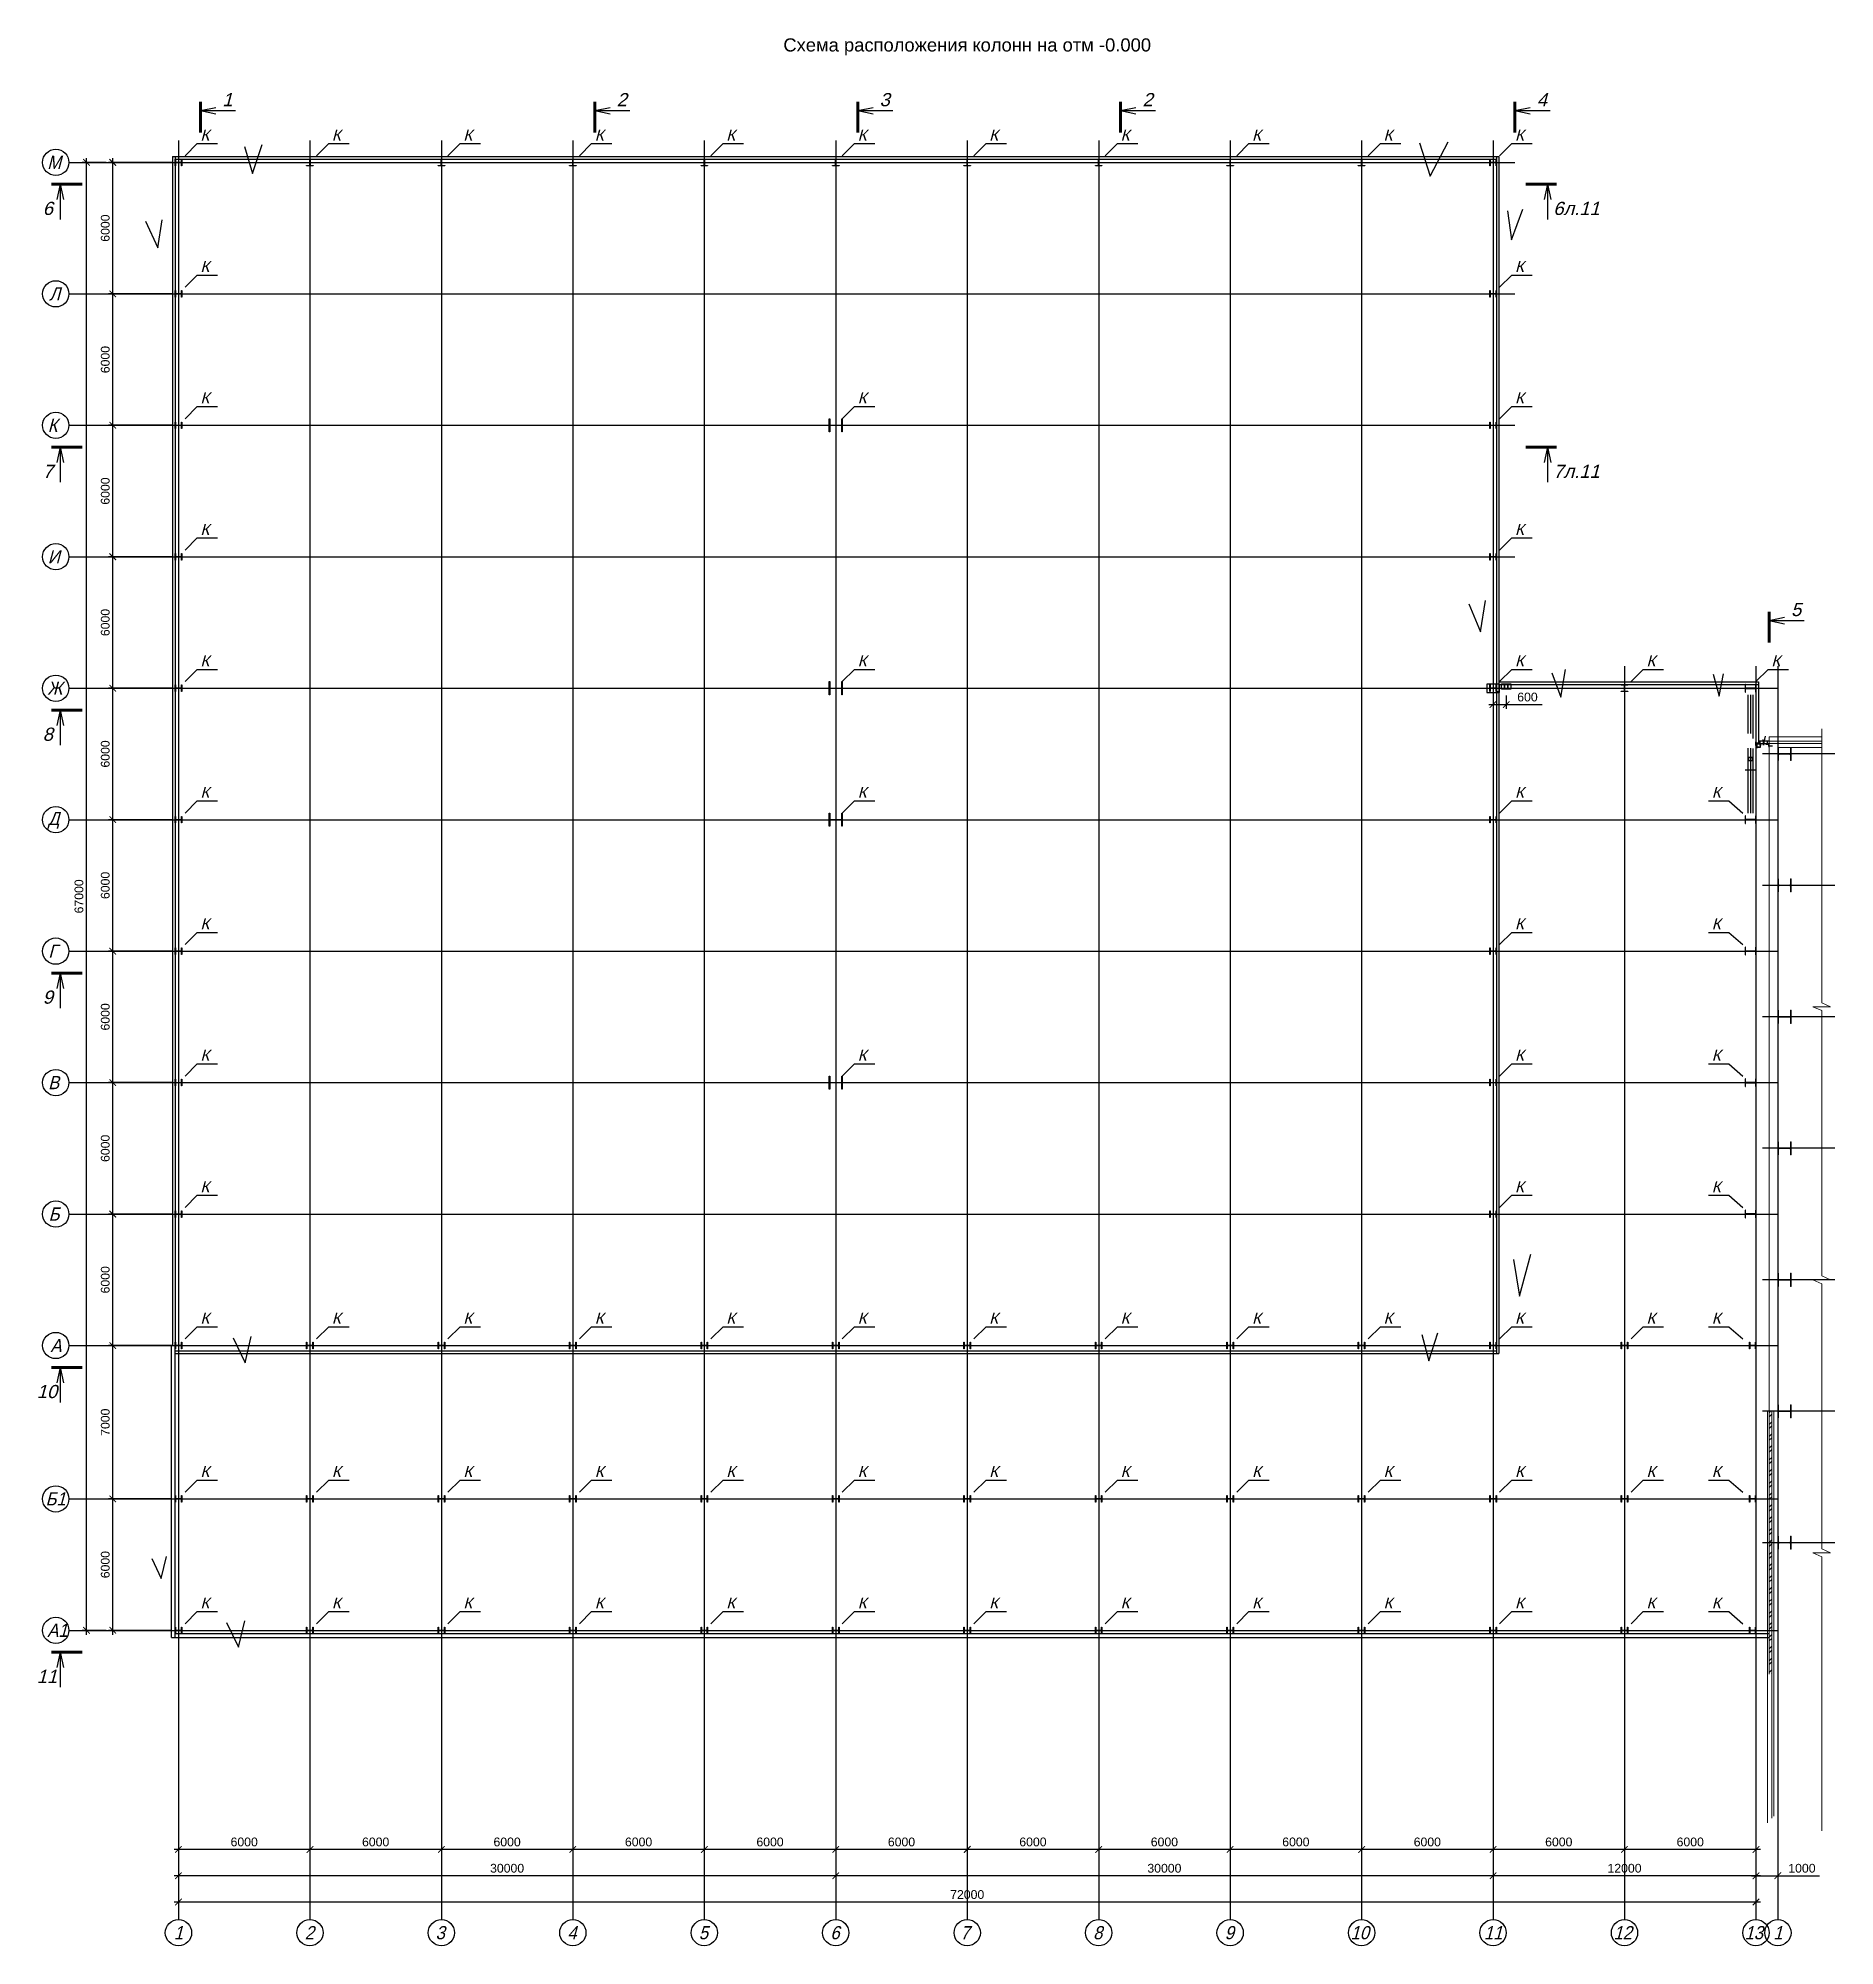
# Model space of a CAD drawing. Header units: millimetres. Extents: x -25736 to -23046, y 7958 to 9460.
# Drawn here: x -24009.4 to -23599.4, y 9024.2 to 9459.5 of the extents above; entities that cross this region are included whole.
import ezdxf

# ---------------------------------------------------------------- set-up
doc = ezdxf.new("R2010")
doc.units = ezdxf.units.MM
doc.linetypes.add('CENTER', pattern=[50.8, 31.75, -6.35, 6.35, -6.35])
doc.layers.get('0').update_dxf_attribs({"lineweight": 30})
doc.layers.add('основной', color=7, linetype='Continuous', lineweight=30)
doc.layers.add('ШТРИХОВКА', color=122, linetype='Continuous', lineweight=15)
doc.layers.add('Размеры', color=140, linetype='Continuous')
doc.styles.get("Standard").update_dxf_attribs({"font": 'ARIALUNI.TTF'})
doc.styles.add('Standart (сжат) 0.9', font='ARIALUNI.TTF', dxfattribs={"width": 0.9, "height": 300})
doc.styles.add('для модели', font='ARIALUNI.TTF', dxfattribs={"height": 200})

msp = doc.modelspace()

# ---------------------------------------------------------------- texts
at = {"layer": 'Размеры', "color": 1}
msp.add_text('Схема расположения колонн на отм ', height=3, dxfattribs=at).set_placement((-23839.329, 9456.459))
at = {"layer": 'Размеры', "color": 3}
msp.add_text('-0.000', height=3, dxfattribs=at).set_placement((-23767.303, 9456.459))
at = {"layer": 'Размеры', "oblique": 15}
for s, p in [('1', (-23967.37, 9443.963)), ('2', (-23877.37, 9443.963)), ('3', (-23817.37, 9443.963)), ('2', (-23757.37, 9443.963)), ('4', (-23667.37, 9443.963)), ('6', (-24008.349, 9419.153)), ('6л.11', (-23663.635, 9419.153)), ('7', (-24008.349, 9359.153)), ('7л.11', (-23663.635, 9359.153)), ('5', (-23609.37, 9327.609)), ('8', (-24008.349, 9299.153)), ('9', (-24008.349, 9239.153)), ('10', (-24009.709, 9149.153)), ('11', (-24009.709, 9084.153))]:
    msp.add_text(s, height=3, dxfattribs=at).set_placement(p)
at = {"layer": 'Размеры', "color": 5, "oblique": 15}
for p in [(-23972.353, 9436.141), (-23942.353, 9436.141), (-23912.353, 9436.141), (-23882.353, 9436.141), (-23852.353, 9436.141), (-23822.353, 9436.141), (-23792.353, 9436.141), (-23762.353, 9436.141), (-23732.353, 9436.141), (-23702.353, 9436.141), (-23672.353, 9436.141), (-23972.353, 9406.141), (-23672.353, 9406.141), (-23972.353, 9376.141), (-23822.353, 9376.141), (-23672.353, 9376.141), (-23972.353, 9346.141), (-23672.353, 9346.141), (-23972.353, 9316.141), (-23822.353, 9316.141), (-23672.353, 9316.141), (-23642.353, 9316.141), (-23613.853, 9316.141), (-23972.353, 9286.141), (-23822.353, 9286.141), (-23672.353, 9286.141), (-23627.446, 9286.141), (-23972.353, 9256.141), (-23672.353, 9256.141), (-23627.446, 9256.141), (-23972.353, 9226.141), (-23822.353, 9226.141), (-23672.353, 9226.141), (-23627.446, 9226.141), (-23972.353, 9196.141), (-23672.353, 9196.141), (-23627.446, 9196.141), (-23972.353, 9166.141), (-23942.353, 9166.141), (-23912.353, 9166.141), (-23882.353, 9166.141), (-23852.353, 9166.141), (-23822.353, 9166.141), (-23792.353, 9166.141), (-23762.353, 9166.141), (-23732.353, 9166.141), (-23702.353, 9166.141), (-23672.353, 9166.141), (-23642.353, 9166.141), (-23627.446, 9166.141), (-23972.353, 9131.141), (-23942.353, 9131.141), (-23912.353, 9131.141), (-23882.353, 9131.141), (-23852.353, 9131.141), (-23822.353, 9131.141), (-23792.353, 9131.141), (-23762.353, 9131.141), (-23732.353, 9131.141), (-23702.353, 9131.141), (-23672.353, 9131.141), (-23642.353, 9131.141), (-23627.446, 9131.141), (-23972.353, 9101.141), (-23942.353, 9101.141), (-23912.353, 9101.141), (-23882.353, 9101.141), (-23852.353, 9101.141), (-23822.353, 9101.141), (-23792.353, 9101.141), (-23762.353, 9101.141), (-23732.353, 9101.141), (-23702.353, 9101.141), (-23672.353, 9101.141), (-23642.353, 9101.141), (-23627.446, 9101.141)]:
    msp.add_text('К', height=2.5, dxfattribs=at).set_placement(p)
at = {"layer": 'Размеры', "color": 1, "style": 'Standart (сжат) 0.9', "oblique": 15, "width": 0.9}
for s, p in [('М', (-24007.315, 9429.653)), ('Л', (-24006.865, 9399.653)), ('К', (-24007.186, 9369.653)), ('И', (-24007.186, 9339.653)), ('Ж', (-24007.315, 9309.653)), ('Д', (-24007.11, 9279.939)), ('Г', (-24007.058, 9249.653)), ('В', (-24007.11, 9219.653)), ('Б', (-24006.993, 9189.653)), ('А', (-24006.592, 9159.653)), ('Б1', (-24007.701, 9124.653)), ('А1', (-24007.315, 9094.653)), ('1', (-23978.415, 9025.653)), ('2', (-23948.531, 9025.653)), ('3', (-23918.684, 9025.653)), ('4', (-23888.602, 9025.653)), ('5', (-23858.62, 9025.653)), ('6', (-23828.608, 9025.653)), ('7', (-23798.929, 9025.653)), ('8', (-23768.627, 9025.653)), ('9', (-23738.608, 9025.653)), ('10', (-23709.881, 9025.653)), ('11', (-23679.443, 9025.653)), ('12', (-23649.881, 9025.653)), ('13', (-23619.958, 9025.653)), ('1', (-23613.415, 9025.653))]:
    msp.add_text(s, height=3, dxfattribs=at).set_placement(p)
at = {"layer": 'Размеры', "char_height": 2, "attachment_point": 5, "rotation": 90, "style": 'для модели'}
for s, insert in [('6000', (-23994.07, 9416.153)), ('6000', (-23994.07, 9386.153)), ('6000', (-23994.07, 9356.153)), ('6000', (-23994.07, 9326.153)), ('6000', (-23994.07, 9296.153)), ('6000', (-23994.07, 9266.153)), ('67000', (-24000.07, 9263.653)), ('6000', (-23994.07, 9236.153)), ('6000', (-23994.07, 9206.153)), ('6000', (-23994.07, 9176.153)), ('7000', (-23994.07, 9143.653)), ('6000', (-23994.07, 9111.153))]:
    msp.add_mtext(s, dxfattribs=dict(at, insert=insert))
at = {"layer": 'Размеры', "char_height": 2, "attachment_point": 5, "style": 'для модели'}
for s, insert in [('600', (-23669.515, 9309.13)), ('6000', (-23962.37, 9047.853)), ('6000', (-23932.37, 9047.853)), ('6000', (-23902.37, 9047.853)), ('6000', (-23872.37, 9047.853)), ('6000', (-23842.37, 9047.853)), ('6000', (-23812.37, 9047.853)), ('6000', (-23782.37, 9047.853)), ('6000', (-23752.37, 9047.853)), ('6000', (-23722.37, 9047.853)), ('6000', (-23692.37, 9047.853)), ('6000', (-23662.37, 9047.853)), ('6000', (-23632.37, 9047.853)), ('30000', (-23902.37, 9041.853)), ('30000', (-23752.37, 9041.853)), ('12000', (-23647.37, 9041.853)), ('1000', (-23606.884, 9041.853)), ('72000', (-23797.37, 9035.853))]:
    msp.add_mtext(s, dxfattribs=dict(at, insert=insert))

# ---------------------------------------------------------------- blocks, each defined once
blk = doc.blocks.new('_ArchTick')
at = {"color": 0, "lineweight": 40, "const_width": 0.15}
blk.add_lwpolyline([(-0.5, -0.5), (0.5, 0.5)], dxfattribs=at)

# ---------------------------------------------------------------- linework, layer by layer
at = {"layer": 'Defpoints'}
for p, q in [((-23678.82, 9312.103), (-23678.82, 9310.203)), ((-23675.92, 9312.103), (-23678.82, 9312.103)), ((-23678.82, 9310.203), (-23675.92, 9310.203)), ((-23675.92, 9310.203), (-23675.92, 9312.103)), ((-23675.445, 9312.128), (-23673.295, 9312.128)), ((-23675.445, 9310.928), (-23675.445, 9312.128)), ((-23673.295, 9310.928), (-23675.445, 9310.928)), ((-23673.295, 9312.128), (-23673.295, 9310.928))]:
    msp.add_line(p, q, dxfattribs=at)
at = {"layer": 'основной'}
for p, q in [((-23962.265, 9434.793), (-23960.494, 9428.65)), ((-23960.494, 9428.65), (-23958.28, 9435.235)), ((-23694.18, 9435.595), (-23691.745, 9428.014)), ((-23691.745, 9428.014), (-23687.65, 9435.872)), ((-23978.12, 9430.403), (-23978.12, 9431.903)), ((-23978.12, 9431.903), (-23978.045, 9431.903)), ((-23978.045, 9430.403), (-23978.12, 9430.403)), ((-23978.045, 9431.903), (-23978.045, 9431.253)), ((-23978.045, 9431.053), (-23978.045, 9430.403)), ((-23977.97, 9431.178), (-23976.77, 9431.178)), ((-23976.77, 9431.128), (-23977.97, 9431.128)), ((-23976.695, 9431.253), (-23976.695, 9431.903)), ((-23976.695, 9431.903), (-23976.62, 9431.903)), ((-23976.695, 9430.403), (-23976.695, 9431.053)), ((-23976.62, 9430.403), (-23976.695, 9430.403)), ((-23976.62, 9431.903), (-23976.62, 9430.403)), ((-23948.12, 9431.828), (-23948.12, 9431.903)), ((-23948.12, 9431.903), (-23946.62, 9431.903)), ((-23947.47, 9431.828), (-23948.12, 9431.828)), ((-23948.12, 9430.403), (-23948.12, 9430.478)), ((-23948.12, 9430.478), (-23947.47, 9430.478)), ((-23946.62, 9430.403), (-23948.12, 9430.403)), ((-23947.395, 9430.553), (-23947.395, 9431.753)), ((-23947.345, 9431.753), (-23947.345, 9430.553)), ((-23946.62, 9431.828), (-23947.27, 9431.828)), ((-23947.27, 9430.478), (-23946.62, 9430.478)), ((-23946.62, 9431.903), (-23946.62, 9431.828)), ((-23946.62, 9430.478), (-23946.62, 9430.403)), ((-23918.12, 9431.828), (-23918.12, 9431.903)), ((-23918.12, 9431.903), (-23916.62, 9431.903)), ((-23917.47, 9431.828), (-23918.12, 9431.828)), ((-23918.12, 9430.403), (-23918.12, 9430.478)), ((-23918.12, 9430.478), (-23917.47, 9430.478)), ((-23916.62, 9430.403), (-23918.12, 9430.403)), ((-23917.395, 9430.553), (-23917.395, 9431.753)), ((-23917.345, 9431.753), (-23917.345, 9430.553)), ((-23916.62, 9431.828), (-23917.27, 9431.828)), ((-23917.27, 9430.478), (-23916.62, 9430.478)), ((-23916.62, 9431.903), (-23916.62, 9431.828)), ((-23916.62, 9430.478), (-23916.62, 9430.403)), ((-23888.12, 9431.828), (-23888.12, 9431.903)), ((-23888.12, 9431.903), (-23886.62, 9431.903)), ((-23887.47, 9431.828), (-23888.12, 9431.828)), ((-23888.12, 9430.403), (-23888.12, 9430.478)), ((-23888.12, 9430.478), (-23887.47, 9430.478)), ((-23886.62, 9430.403), (-23888.12, 9430.403)), ((-23887.395, 9430.553), (-23887.395, 9431.753)), ((-23887.345, 9431.753), (-23887.345, 9430.553)), ((-23886.62, 9431.828), (-23887.27, 9431.828)), ((-23887.27, 9430.478), (-23886.62, 9430.478)), ((-23886.62, 9431.903), (-23886.62, 9431.828)), ((-23886.62, 9430.478), (-23886.62, 9430.403)), ((-23858.12, 9431.828), (-23858.12, 9431.903)), ((-23858.12, 9431.903), (-23856.62, 9431.903)), ((-23857.47, 9431.828), (-23858.12, 9431.828)), ((-23858.12, 9430.403), (-23858.12, 9430.478)), ((-23858.12, 9430.478), (-23857.47, 9430.478)), ((-23856.62, 9430.403), (-23858.12, 9430.403)), ((-23857.395, 9430.553), (-23857.395, 9431.753)), ((-23857.345, 9431.753), (-23857.345, 9430.553)), ((-23856.62, 9431.828), (-23857.27, 9431.828)), ((-23857.27, 9430.478), (-23856.62, 9430.478)), ((-23856.62, 9431.903), (-23856.62, 9431.828)), ((-23856.62, 9430.478), (-23856.62, 9430.403)), ((-23828.12, 9431.903), (-23826.62, 9431.903)), ((-23828.12, 9431.828), (-23828.12, 9431.903)), ((-23827.47, 9431.828), (-23828.12, 9431.828)), ((-23828.12, 9430.403), (-23828.12, 9430.478)), ((-23828.12, 9430.478), (-23827.47, 9430.478)), ((-23826.62, 9430.403), (-23828.12, 9430.403)), ((-23827.395, 9430.553), (-23827.395, 9431.753)), ((-23827.345, 9431.753), (-23827.345, 9430.553)), ((-23826.62, 9431.828), (-23827.27, 9431.828)), ((-23827.27, 9430.478), (-23826.62, 9430.478)), ((-23826.62, 9431.903), (-23826.62, 9431.828)), ((-23826.62, 9430.478), (-23826.62, 9430.403)), ((-23798.12, 9431.828), (-23798.12, 9431.903)), ((-23798.12, 9431.903), (-23796.62, 9431.903)), ((-23797.47, 9431.828), (-23798.12, 9431.828)), ((-23798.12, 9430.403), (-23798.12, 9430.478)), ((-23798.12, 9430.478), (-23797.47, 9430.478)), ((-23796.62, 9430.403), (-23798.12, 9430.403)), ((-23797.395, 9430.553), (-23797.395, 9431.753)), ((-23797.345, 9431.753), (-23797.345, 9430.553)), ((-23796.62, 9431.828), (-23797.27, 9431.828)), ((-23797.27, 9430.478), (-23796.62, 9430.478)), ((-23796.62, 9431.903), (-23796.62, 9431.828)), ((-23796.62, 9430.478), (-23796.62, 9430.403)), ((-23768.12, 9431.828), (-23768.12, 9431.903)), ((-23768.12, 9431.903), (-23766.62, 9431.903)), ((-23767.47, 9431.828), (-23768.12, 9431.828)), ((-23768.12, 9430.403), (-23768.12, 9430.478)), ((-23768.12, 9430.478), (-23767.47, 9430.478)), ((-23766.62, 9430.403), (-23768.12, 9430.403)), ((-23767.395, 9430.553), (-23767.395, 9431.753)), ((-23767.345, 9431.753), (-23767.345, 9430.553)), ((-23766.62, 9431.828), (-23767.27, 9431.828)), ((-23767.27, 9430.478), (-23766.62, 9430.478)), ((-23766.62, 9431.903), (-23766.62, 9431.828)), ((-23766.62, 9430.478), (-23766.62, 9430.403)), ((-23738.12, 9431.828), (-23738.12, 9431.903)), ((-23738.12, 9431.903), (-23736.62, 9431.903)), ((-23737.47, 9431.828), (-23738.12, 9431.828)), ((-23738.12, 9430.403), (-23738.12, 9430.478)), ((-23738.12, 9430.478), (-23737.47, 9430.478)), ((-23736.62, 9430.403), (-23738.12, 9430.403)), ((-23737.395, 9430.553), (-23737.395, 9431.753)), ((-23737.345, 9431.753), (-23737.345, 9430.553)), ((-23736.62, 9431.828), (-23737.27, 9431.828)), ((-23737.27, 9430.478), (-23736.62, 9430.478)), ((-23736.62, 9431.903), (-23736.62, 9431.828)), ((-23736.62, 9430.478), (-23736.62, 9430.403)), ((-23708.12, 9431.828), (-23708.12, 9431.903)), ((-23708.12, 9431.903), (-23706.62, 9431.903)), ((-23707.47, 9431.828), (-23708.12, 9431.828)), ((-23708.12, 9430.403), (-23708.12, 9430.478)), ((-23708.12, 9430.478), (-23707.47, 9430.478)), ((-23706.62, 9430.403), (-23708.12, 9430.403)), ((-23707.395, 9430.553), (-23707.395, 9431.753)), ((-23707.345, 9431.753), (-23707.345, 9430.553)), ((-23706.62, 9431.828), (-23707.27, 9431.828)), ((-23707.27, 9430.478), (-23706.62, 9430.478)), ((-23706.62, 9431.903), (-23706.62, 9431.828)), ((-23706.62, 9430.478), (-23706.62, 9430.403)), ((-23678.12, 9430.403), (-23678.12, 9431.903)), ((-23678.12, 9431.903), (-23678.045, 9431.903)), ((-23678.045, 9430.403), (-23678.12, 9430.403)), ((-23678.045, 9431.903), (-23678.045, 9431.253)), ((-23678.045, 9431.053), (-23678.045, 9430.403)), ((-23677.97, 9431.178), (-23676.77, 9431.178)), ((-23676.77, 9431.128), (-23677.97, 9431.128)), ((-23676.695, 9431.253), (-23676.695, 9431.903)), ((-23676.695, 9431.903), (-23676.62, 9431.903)), ((-23676.695, 9430.403), (-23676.695, 9431.053)), ((-23676.62, 9430.403), (-23676.695, 9430.403)), ((-23676.62, 9431.903), (-23676.62, 9430.403)), ((-23984.912, 9417.728), (-23982.089, 9411.668)), ((-23982.089, 9411.668), (-23981.093, 9418.06)), ((-23674.108, 9420.068), (-23673.127, 9413.485)), ((-23673.127, 9413.485), (-23670.536, 9420.489)), ((-23978.12, 9400.403), (-23978.12, 9401.903)), ((-23978.12, 9401.903), (-23978.045, 9401.903)), ((-23978.045, 9400.403), (-23978.12, 9400.403)), ((-23978.045, 9401.903), (-23978.045, 9401.253)), ((-23978.045, 9401.053), (-23978.045, 9400.403)), ((-23977.97, 9401.178), (-23976.77, 9401.178)), ((-23976.77, 9401.128), (-23977.97, 9401.128)), ((-23976.695, 9401.253), (-23976.695, 9401.903)), ((-23976.695, 9401.903), (-23976.62, 9401.903)), ((-23976.695, 9400.403), (-23976.695, 9401.053)), ((-23976.62, 9400.403), (-23976.695, 9400.403)), ((-23976.62, 9401.903), (-23976.62, 9400.403)), ((-23678.12, 9400.403), (-23678.12, 9401.903)), ((-23678.12, 9401.903), (-23678.045, 9401.903)), ((-23678.045, 9400.403), (-23678.12, 9400.403)), ((-23678.045, 9401.903), (-23678.045, 9401.253)), ((-23678.045, 9401.053), (-23678.045, 9400.403)), ((-23677.97, 9401.178), (-23676.77, 9401.178)), ((-23676.77, 9401.128), (-23677.97, 9401.128)), ((-23676.695, 9401.253), (-23676.695, 9401.903)), ((-23676.695, 9401.903), (-23676.62, 9401.903)), ((-23676.695, 9400.403), (-23676.695, 9401.053)), ((-23676.62, 9400.403), (-23676.695, 9400.403)), ((-23676.62, 9401.903), (-23676.62, 9400.403)), ((-23978.12, 9370.403), (-23978.12, 9371.903)), ((-23978.12, 9371.903), (-23978.045, 9371.903)), ((-23978.045, 9370.403), (-23978.12, 9370.403)), ((-23978.045, 9371.903), (-23978.045, 9371.253)), ((-23978.045, 9371.053), (-23978.045, 9370.403)), ((-23977.97, 9371.178), (-23976.77, 9371.178)), ((-23976.77, 9371.128), (-23977.97, 9371.128)), ((-23976.695, 9371.253), (-23976.695, 9371.903)), ((-23976.695, 9371.903), (-23976.62, 9371.903)), ((-23976.695, 9370.403), (-23976.695, 9371.053)), ((-23976.62, 9370.403), (-23976.695, 9370.403)), ((-23976.62, 9371.903), (-23976.62, 9370.403)), ((-23828.87, 9369.653), (-23828.87, 9372.653)), ((-23828.87, 9372.653), (-23828.72, 9372.653)), ((-23828.72, 9369.653), (-23828.87, 9369.653)), ((-23828.72, 9372.653), (-23828.72, 9371.353)), ((-23828.72, 9370.953), (-23828.72, 9369.653)), ((-23828.57, 9371.203), (-23826.17, 9371.203)), ((-23826.17, 9371.103), (-23828.57, 9371.103)), ((-23826.02, 9371.353), (-23826.02, 9372.653)), ((-23826.02, 9372.653), (-23825.87, 9372.653)), ((-23826.02, 9369.653), (-23826.02, 9370.953)), ((-23825.87, 9369.653), (-23826.02, 9369.653)), ((-23825.87, 9372.653), (-23825.87, 9369.653)), ((-23678.12, 9370.403), (-23678.12, 9371.903)), ((-23678.12, 9371.903), (-23678.045, 9371.903)), ((-23678.045, 9370.403), (-23678.12, 9370.403)), ((-23678.045, 9371.903), (-23678.045, 9371.253)), ((-23678.045, 9371.053), (-23678.045, 9370.403)), ((-23677.97, 9371.178), (-23676.77, 9371.178)), ((-23676.77, 9371.128), (-23677.97, 9371.128)), ((-23676.695, 9371.253), (-23676.695, 9371.903)), ((-23676.695, 9371.903), (-23676.62, 9371.903)), ((-23676.695, 9370.403), (-23676.695, 9371.053)), ((-23676.62, 9370.403), (-23676.695, 9370.403)), ((-23676.62, 9371.903), (-23676.62, 9370.403)), ((-23978.12, 9340.403), (-23978.12, 9341.903)), ((-23978.12, 9341.903), (-23978.045, 9341.903)), ((-23978.045, 9340.403), (-23978.12, 9340.403)), ((-23978.045, 9341.903), (-23978.045, 9341.253)), ((-23978.045, 9341.053), (-23978.045, 9340.403)), ((-23977.97, 9341.178), (-23976.77, 9341.178)), ((-23976.77, 9341.128), (-23977.97, 9341.128)), ((-23976.695, 9341.253), (-23976.695, 9341.903)), ((-23976.695, 9341.903), (-23976.62, 9341.903)), ((-23976.695, 9340.403), (-23976.695, 9341.053)), ((-23976.62, 9340.403), (-23976.695, 9340.403)), ((-23976.62, 9341.903), (-23976.62, 9340.403)), ((-23678.12, 9340.403), (-23678.12, 9341.903)), ((-23678.12, 9341.903), (-23678.045, 9341.903)), ((-23678.045, 9340.403), (-23678.12, 9340.403)), ((-23678.045, 9341.903), (-23678.045, 9341.253)), ((-23678.045, 9341.053), (-23678.045, 9340.403)), ((-23677.97, 9341.178), (-23676.77, 9341.178)), ((-23676.77, 9341.128), (-23677.97, 9341.128)), ((-23676.695, 9341.253), (-23676.695, 9341.903)), ((-23676.695, 9341.903), (-23676.62, 9341.903)), ((-23676.695, 9340.403), (-23676.695, 9341.053)), ((-23676.62, 9340.403), (-23676.695, 9340.403)), ((-23676.62, 9341.903), (-23676.62, 9340.403)), ((-23682.9, 9330.401), (-23680.207, 9324.006)), ((-23680.207, 9324.006), (-23679.085, 9331.186)), ((-23828.87, 9309.653), (-23828.87, 9312.653)), ((-23828.87, 9312.653), (-23828.72, 9312.653)), ((-23828.72, 9312.653), (-23828.72, 9311.353)), ((-23826.02, 9311.353), (-23826.02, 9312.653)), ((-23826.02, 9312.653), (-23825.87, 9312.653)), ((-23825.87, 9312.653), (-23825.87, 9309.653)), ((-23663.952, 9314.699), (-23661.933, 9309.146)), ((-23661.933, 9309.146), (-23660.811, 9315.428)), ((-23627.153, 9314.323), (-23625.773, 9309.354)), ((-23625.773, 9309.354), (-23624.787, 9314.402)), ((-23978.12, 9310.403), (-23978.12, 9311.903)), ((-23978.12, 9311.903), (-23978.045, 9311.903)), ((-23978.045, 9310.403), (-23978.12, 9310.403)), ((-23978.045, 9311.903), (-23978.045, 9311.253)), ((-23978.045, 9311.053), (-23978.045, 9310.403)), ((-23977.97, 9311.178), (-23976.77, 9311.178)), ((-23976.77, 9311.128), (-23977.97, 9311.128)), ((-23976.695, 9311.253), (-23976.695, 9311.903)), ((-23976.695, 9311.903), (-23976.62, 9311.903)), ((-23976.695, 9310.403), (-23976.695, 9311.053)), ((-23976.62, 9310.403), (-23976.695, 9310.403)), ((-23976.62, 9311.903), (-23976.62, 9310.403)), ((-23828.72, 9309.653), (-23828.87, 9309.653)), ((-23828.72, 9310.953), (-23828.72, 9309.653)), ((-23828.57, 9311.203), (-23826.17, 9311.203)), ((-23826.17, 9311.103), (-23828.57, 9311.103)), ((-23826.02, 9309.653), (-23826.02, 9310.953)), ((-23825.87, 9309.653), (-23826.02, 9309.653)), ((-23678.12, 9310.403), (-23678.12, 9311.903)), ((-23678.12, 9311.903), (-23678.045, 9311.903)), ((-23678.045, 9310.403), (-23678.12, 9310.403)), ((-23678.045, 9311.903), (-23678.045, 9311.253)), ((-23678.045, 9311.053), (-23678.045, 9310.403)), ((-23677.97, 9311.178), (-23676.77, 9311.178)), ((-23676.77, 9311.128), (-23677.97, 9311.128)), ((-23676.695, 9311.253), (-23676.695, 9311.903)), ((-23676.695, 9311.903), (-23676.62, 9311.903)), ((-23676.695, 9310.403), (-23676.695, 9311.053)), ((-23676.62, 9310.403), (-23676.695, 9310.403)), ((-23676.62, 9311.903), (-23676.62, 9310.403)), ((-23674.75, 9312.028), (-23674.37, 9312.028)), ((-23674.75, 9311.028), (-23674.75, 9312.028)), ((-23674.37, 9311.028), (-23674.75, 9311.028)), ((-23674.724, 9311.936), (-23674.724, 9311.121)), ((-23674.398, 9311.983), (-23674.677, 9311.983)), ((-23674.677, 9311.073), (-23674.398, 9311.073)), ((-23674.37, 9312.028), (-23674.37, 9312.011)), ((-23673.99, 9312.028), (-23674.37, 9312.028)), ((-23674.37, 9312.028), (-23674.37, 9312.011)), ((-23674.37, 9311.046), (-23674.37, 9311.028)), ((-23674.37, 9311.046), (-23674.37, 9311.028)), ((-23674.37, 9311.028), (-23673.99, 9311.028)), ((-23674.343, 9311.983), (-23674.064, 9311.983)), ((-23674.064, 9311.073), (-23674.343, 9311.073)), ((-23674.016, 9311.936), (-23674.016, 9311.121)), ((-23673.99, 9311.028), (-23673.99, 9312.028)), ((-23648.12, 9311.903), (-23646.62, 9311.903)), ((-23648.12, 9311.828), (-23648.12, 9311.903)), ((-23647.47, 9311.828), (-23648.12, 9311.828)), ((-23648.12, 9310.403), (-23648.12, 9310.478)), ((-23648.12, 9310.478), (-23647.47, 9310.478)), ((-23646.62, 9310.403), (-23648.12, 9310.403)), ((-23647.395, 9310.553), (-23647.395, 9311.753)), ((-23647.345, 9311.753), (-23647.345, 9310.553)), ((-23646.62, 9311.828), (-23647.27, 9311.828)), ((-23647.27, 9310.478), (-23646.62, 9310.478)), ((-23646.62, 9311.903), (-23646.62, 9311.828)), ((-23646.62, 9310.478), (-23646.62, 9310.403)), ((-23619.87, 9312.028), (-23619.87, 9310.278)), ((-23619.77, 9312.028), (-23619.87, 9312.028)), ((-23619.87, 9310.278), (-23619.77, 9310.278)), ((-23619.77, 9310.278), (-23619.77, 9312.028)), ((-23619.77, 9311.183), (-23619.77, 9311.123)), ((-23617.47, 9311.183), (-23619.77, 9311.183)), ((-23619.77, 9311.123), (-23617.47, 9311.123)), ((-23617.47, 9312.028), (-23617.47, 9310.278)), ((-23617.37, 9312.028), (-23617.47, 9312.028)), ((-23617.47, 9311.123), (-23617.47, 9311.183)), ((-23617.47, 9310.278), (-23617.37, 9310.278)), ((-23617.37, 9310.278), (-23617.37, 9312.028)), ((-23616.604, 9299.13), (-23616.436, 9299.13)), ((-23616.52, 9299.13), (-23616.52, 9298.317)), ((-23615.777, 9299.438), (-23615.653, 9298.139)), ((-23615.653, 9298.139), (-23615.164, 9300.185)), ((-23614.891, 9299.13), (-23614.724, 9299.13)), ((-23614.807, 9299.13), (-23614.807, 9298.317)), ((-23619.12, 9295.009), (-23619.12, 9295.389)), ((-23619.12, 9295.389), (-23618.12, 9295.389)), ((-23619.103, 9295.009), (-23619.12, 9295.009)), ((-23619.103, 9295.009), (-23619.12, 9295.009)), ((-23619.12, 9295.009), (-23619.12, 9294.629)), ((-23619.075, 9295.316), (-23619.075, 9295.037)), ((-23619.075, 9294.703), (-23619.075, 9294.982)), ((-23618.213, 9295.363), (-23619.028, 9295.363)), ((-23618.165, 9295.037), (-23618.165, 9295.316)), ((-23618.165, 9294.982), (-23618.165, 9294.703)), ((-23618.12, 9295.009), (-23618.138, 9295.009)), ((-23618.12, 9295.009), (-23618.138, 9295.009)), ((-23618.12, 9295.389), (-23618.12, 9295.009)), ((-23618.12, 9294.629), (-23618.12, 9295.009)), ((-23617.482, 9298.701), (-23616.719, 9298.701)), ((-23617.405, 9298.953), (-23617.405, 9298.453)), ((-23617.39, 9298.953), (-23617.405, 9298.953)), ((-23617.405, 9298.453), (-23616.905, 9298.453)), ((-23617.37, 9298.548), (-23617.37, 9298.933)), ((-23617.37, 9298.073), (-23617.37, 9298.453)), ((-23617.37, 9298.453), (-23616.37, 9298.453)), ((-23617.353, 9298.073), (-23617.37, 9298.073)), ((-23617.353, 9298.073), (-23617.37, 9298.073)), ((-23617.37, 9298.073), (-23617.37, 9297.693)), ((-23617.37, 9297.693), (-23616.37, 9297.693)), ((-23617.325, 9298.38), (-23617.325, 9298.101)), ((-23617.325, 9297.767), (-23617.325, 9298.046)), ((-23616.925, 9298.488), (-23617.31, 9298.488)), ((-23616.463, 9298.427), (-23617.278, 9298.427)), ((-23616.463, 9297.719), (-23617.278, 9297.719)), ((-23617.136, 9298.453), (-23617.136, 9297.453)), ((-23616.905, 9298.453), (-23616.905, 9298.468)), ((-23616.719, 9298.748), (-23616.719, 9298.655)), ((-23616.415, 9298.101), (-23616.415, 9298.38)), ((-23616.415, 9298.046), (-23616.415, 9297.767)), ((-23616.37, 9298.073), (-23616.388, 9298.073)), ((-23616.37, 9298.073), (-23616.388, 9298.073)), ((-23616.37, 9298.453), (-23616.37, 9298.073)), ((-23616.37, 9297.693), (-23616.37, 9298.073)), ((-23614.37, 9298.453), (-23615.12, 9298.453)), ((-23615.12, 9298.453), (-23615.12, 9298.426)), ((-23615.097, 9298.403), (-23614.49, 9298.403)), ((-23614.519, 9298.121), (-23614.519, 9297.962)), ((-23614.519, 9298.041), (-23613.606, 9298.041)), ((-23614.42, 9298.333), (-23614.42, 9297.726)), ((-23614.397, 9297.703), (-23614.37, 9297.703)), ((-23614.37, 9297.703), (-23614.37, 9298.453)), ((-23617.37, 9292.474), (-23619.87, 9292.474)), ((-23619.12, 9294.629), (-23618.12, 9294.629)), ((-23618.213, 9294.655), (-23619.028, 9294.655)), ((-23978.12, 9280.403), (-23978.12, 9281.903)), ((-23978.12, 9281.903), (-23978.045, 9281.903)), ((-23978.045, 9281.903), (-23978.045, 9281.253)), ((-23976.695, 9281.253), (-23976.695, 9281.903)), ((-23976.695, 9281.903), (-23976.62, 9281.903)), ((-23976.62, 9281.903), (-23976.62, 9280.403)), ((-23828.87, 9279.653), (-23828.87, 9282.653)), ((-23828.87, 9282.653), (-23828.72, 9282.653)), ((-23828.72, 9282.653), (-23828.72, 9281.353)), ((-23826.02, 9281.353), (-23826.02, 9282.653)), ((-23826.02, 9282.653), (-23825.87, 9282.653)), ((-23825.87, 9282.653), (-23825.87, 9279.653)), ((-23678.12, 9280.403), (-23678.12, 9281.903)), ((-23678.12, 9281.903), (-23678.045, 9281.903)), ((-23678.045, 9281.903), (-23678.045, 9281.253)), ((-23676.695, 9281.253), (-23676.695, 9281.903)), ((-23676.695, 9281.903), (-23676.62, 9281.903)), ((-23676.62, 9281.903), (-23676.62, 9280.403)), ((-23619.87, 9282.028), (-23619.87, 9280.278)), ((-23619.77, 9282.028), (-23619.87, 9282.028)), ((-23619.77, 9280.278), (-23619.77, 9282.028)), ((-23617.47, 9282.028), (-23617.47, 9280.278)), ((-23617.37, 9282.028), (-23617.47, 9282.028)), ((-23617.37, 9280.278), (-23617.37, 9282.028)), ((-23978.045, 9280.403), (-23978.12, 9280.403)), ((-23978.045, 9281.053), (-23978.045, 9280.403)), ((-23977.97, 9281.178), (-23976.77, 9281.178)), ((-23976.77, 9281.128), (-23977.97, 9281.128)), ((-23976.695, 9280.403), (-23976.695, 9281.053)), ((-23976.62, 9280.403), (-23976.695, 9280.403)), ((-23828.72, 9279.653), (-23828.87, 9279.653)), ((-23828.72, 9280.953), (-23828.72, 9279.653)), ((-23828.57, 9281.203), (-23826.17, 9281.203)), ((-23826.17, 9281.103), (-23828.57, 9281.103)), ((-23826.02, 9279.653), (-23826.02, 9280.953)), ((-23825.87, 9279.653), (-23826.02, 9279.653)), ((-23678.045, 9280.403), (-23678.12, 9280.403)), ((-23678.045, 9281.053), (-23678.045, 9280.403)), ((-23677.97, 9281.178), (-23676.77, 9281.178)), ((-23676.77, 9281.128), (-23677.97, 9281.128)), ((-23676.695, 9280.403), (-23676.695, 9281.053)), ((-23676.62, 9280.403), (-23676.695, 9280.403)), ((-23619.87, 9280.278), (-23619.77, 9280.278)), ((-23619.77, 9281.183), (-23619.77, 9281.123)), ((-23617.47, 9281.183), (-23619.77, 9281.183)), ((-23619.77, 9281.123), (-23617.47, 9281.123)), ((-23617.47, 9281.123), (-23617.47, 9281.183)), ((-23617.47, 9280.278), (-23617.37, 9280.278)), ((-23978.12, 9250.403), (-23978.12, 9251.903)), ((-23978.12, 9251.903), (-23978.045, 9251.903)), ((-23978.045, 9251.903), (-23978.045, 9251.253)), ((-23976.695, 9251.253), (-23976.695, 9251.903)), ((-23976.695, 9251.903), (-23976.62, 9251.903)), ((-23976.62, 9251.903), (-23976.62, 9250.403)), ((-23678.12, 9250.403), (-23678.12, 9251.903)), ((-23678.12, 9251.903), (-23678.045, 9251.903)), ((-23678.045, 9251.903), (-23678.045, 9251.253)), ((-23676.695, 9251.253), (-23676.695, 9251.903)), ((-23676.695, 9251.903), (-23676.62, 9251.903)), ((-23676.62, 9251.903), (-23676.62, 9250.403)), ((-23619.87, 9252.028), (-23619.87, 9250.278)), ((-23619.77, 9252.028), (-23619.87, 9252.028)), ((-23619.77, 9250.278), (-23619.77, 9252.028)), ((-23617.47, 9252.028), (-23617.47, 9250.278)), ((-23617.37, 9252.028), (-23617.47, 9252.028)), ((-23617.37, 9250.278), (-23617.37, 9252.028)), ((-23978.045, 9250.403), (-23978.12, 9250.403)), ((-23978.045, 9251.053), (-23978.045, 9250.403)), ((-23977.97, 9251.178), (-23976.77, 9251.178)), ((-23976.77, 9251.128), (-23977.97, 9251.128)), ((-23976.695, 9250.403), (-23976.695, 9251.053)), ((-23976.62, 9250.403), (-23976.695, 9250.403)), ((-23678.045, 9250.403), (-23678.12, 9250.403)), ((-23678.045, 9251.053), (-23678.045, 9250.403)), ((-23677.97, 9251.178), (-23676.77, 9251.178)), ((-23676.77, 9251.128), (-23677.97, 9251.128)), ((-23676.695, 9250.403), (-23676.695, 9251.053)), ((-23676.62, 9250.403), (-23676.695, 9250.403)), ((-23619.87, 9250.278), (-23619.77, 9250.278)), ((-23619.77, 9251.183), (-23619.77, 9251.123)), ((-23617.47, 9251.183), (-23619.77, 9251.183)), ((-23619.77, 9251.123), (-23617.47, 9251.123)), ((-23617.47, 9251.123), (-23617.47, 9251.183)), ((-23617.47, 9250.278), (-23617.37, 9250.278)), ((-23978.12, 9220.403), (-23978.12, 9221.903)), ((-23978.12, 9221.903), (-23978.045, 9221.903)), ((-23978.045, 9221.903), (-23978.045, 9221.253)), ((-23978.045, 9221.053), (-23978.045, 9220.403)), ((-23977.97, 9221.178), (-23976.77, 9221.178)), ((-23976.77, 9221.128), (-23977.97, 9221.128)), ((-23976.695, 9221.253), (-23976.695, 9221.903)), ((-23976.695, 9221.903), (-23976.62, 9221.903)), ((-23976.695, 9220.403), (-23976.695, 9221.053)), ((-23976.62, 9221.903), (-23976.62, 9220.403)), ((-23828.87, 9219.653), (-23828.87, 9222.653)), ((-23828.87, 9222.653), (-23828.72, 9222.653)), ((-23828.72, 9222.653), (-23828.72, 9221.353)), ((-23828.72, 9220.953), (-23828.72, 9219.653)), ((-23828.57, 9221.203), (-23826.17, 9221.203)), ((-23826.17, 9221.103), (-23828.57, 9221.103)), ((-23826.02, 9221.353), (-23826.02, 9222.653)), ((-23826.02, 9222.653), (-23825.87, 9222.653)), ((-23826.02, 9219.653), (-23826.02, 9220.953)), ((-23825.87, 9222.653), (-23825.87, 9219.653)), ((-23678.12, 9220.403), (-23678.12, 9221.903)), ((-23678.12, 9221.903), (-23678.045, 9221.903)), ((-23678.045, 9221.903), (-23678.045, 9221.253)), ((-23678.045, 9221.053), (-23678.045, 9220.403)), ((-23677.97, 9221.178), (-23676.77, 9221.178)), ((-23676.77, 9221.128), (-23677.97, 9221.128)), ((-23676.695, 9221.253), (-23676.695, 9221.903)), ((-23676.695, 9221.903), (-23676.62, 9221.903)), ((-23676.695, 9220.403), (-23676.695, 9221.053)), ((-23676.62, 9221.903), (-23676.62, 9220.403)), ((-23619.87, 9222.028), (-23619.87, 9220.278)), ((-23619.77, 9222.028), (-23619.87, 9222.028)), ((-23619.77, 9220.278), (-23619.77, 9222.028)), ((-23619.77, 9221.183), (-23619.77, 9221.123)), ((-23617.47, 9221.183), (-23619.77, 9221.183)), ((-23619.77, 9221.123), (-23617.47, 9221.123)), ((-23617.47, 9222.028), (-23617.47, 9220.278)), ((-23617.37, 9222.028), (-23617.47, 9222.028)), ((-23617.47, 9221.123), (-23617.47, 9221.183)), ((-23617.37, 9220.278), (-23617.37, 9222.028)), ((-23978.045, 9220.403), (-23978.12, 9220.403)), ((-23976.62, 9220.403), (-23976.695, 9220.403)), ((-23828.72, 9219.653), (-23828.87, 9219.653)), ((-23825.87, 9219.653), (-23826.02, 9219.653)), ((-23678.045, 9220.403), (-23678.12, 9220.403)), ((-23676.62, 9220.403), (-23676.695, 9220.403)), ((-23619.87, 9220.278), (-23619.77, 9220.278)), ((-23617.47, 9220.278), (-23617.37, 9220.278)), ((-23978.12, 9190.403), (-23978.12, 9191.903)), ((-23978.12, 9191.903), (-23978.045, 9191.903)), ((-23978.045, 9190.403), (-23978.12, 9190.403)), ((-23978.045, 9191.903), (-23978.045, 9191.253)), ((-23978.045, 9191.053), (-23978.045, 9190.403)), ((-23977.97, 9191.178), (-23976.77, 9191.178)), ((-23976.77, 9191.128), (-23977.97, 9191.128)), ((-23976.695, 9191.253), (-23976.695, 9191.903)), ((-23976.695, 9191.903), (-23976.62, 9191.903)), ((-23976.695, 9190.403), (-23976.695, 9191.053)), ((-23976.62, 9190.403), (-23976.695, 9190.403)), ((-23976.62, 9191.903), (-23976.62, 9190.403)), ((-23678.12, 9190.403), (-23678.12, 9191.903)), ((-23678.12, 9191.903), (-23678.045, 9191.903)), ((-23678.045, 9190.403), (-23678.12, 9190.403)), ((-23678.045, 9191.903), (-23678.045, 9191.253)), ((-23678.045, 9191.053), (-23678.045, 9190.403)), ((-23677.97, 9191.178), (-23676.77, 9191.178)), ((-23676.77, 9191.128), (-23677.97, 9191.128)), ((-23676.695, 9191.253), (-23676.695, 9191.903)), ((-23676.695, 9191.903), (-23676.62, 9191.903)), ((-23676.695, 9190.403), (-23676.695, 9191.053)), ((-23676.62, 9190.403), (-23676.695, 9190.403)), ((-23676.62, 9191.903), (-23676.62, 9190.403)), ((-23619.87, 9192.028), (-23619.87, 9190.278)), ((-23619.77, 9192.028), (-23619.87, 9192.028)), ((-23619.87, 9190.278), (-23619.77, 9190.278)), ((-23619.77, 9190.278), (-23619.77, 9192.028)), ((-23619.77, 9191.183), (-23619.77, 9191.123)), ((-23617.47, 9191.183), (-23619.77, 9191.183)), ((-23619.77, 9191.123), (-23617.47, 9191.123)), ((-23617.47, 9192.028), (-23617.47, 9190.278)), ((-23617.37, 9192.028), (-23617.47, 9192.028)), ((-23617.47, 9191.123), (-23617.47, 9191.183)), ((-23617.47, 9190.278), (-23617.37, 9190.278)), ((-23617.37, 9190.278), (-23617.37, 9192.028)), ((-23671.335, 9172.398), (-23668.773, 9182.004)), ((-23672.696, 9180.803), (-23671.335, 9172.398)), ((-23978.12, 9160.403), (-23978.12, 9161.903)), ((-23978.12, 9161.903), (-23978.045, 9161.903)), ((-23978.045, 9160.403), (-23978.12, 9160.403)), ((-23978.045, 9161.903), (-23978.045, 9161.253)), ((-23978.045, 9161.053), (-23978.045, 9160.403)), ((-23977.97, 9161.178), (-23976.77, 9161.178)), ((-23976.77, 9161.128), (-23977.97, 9161.128)), ((-23976.695, 9161.253), (-23976.695, 9161.903)), ((-23976.695, 9161.903), (-23976.62, 9161.903)), ((-23976.695, 9160.403), (-23976.695, 9161.053)), ((-23976.62, 9160.403), (-23976.695, 9160.403)), ((-23976.62, 9161.903), (-23976.62, 9160.403)), ((-23964.908, 9162.881), (-23962.162, 9157.233)), ((-23962.162, 9157.233), (-23960.763, 9163.244)), ((-23948.12, 9160.403), (-23948.12, 9161.903)), ((-23948.12, 9161.903), (-23948.045, 9161.903)), ((-23948.045, 9160.403), (-23948.12, 9160.403)), ((-23948.045, 9161.903), (-23948.045, 9161.253)), ((-23948.045, 9161.053), (-23948.045, 9160.403)), ((-23947.97, 9161.178), (-23946.77, 9161.178)), ((-23946.77, 9161.128), (-23947.97, 9161.128)), ((-23946.695, 9161.253), (-23946.695, 9161.903)), ((-23946.695, 9161.903), (-23946.62, 9161.903)), ((-23946.695, 9160.403), (-23946.695, 9161.053)), ((-23946.62, 9160.403), (-23946.695, 9160.403)), ((-23946.62, 9161.903), (-23946.62, 9160.403)), ((-23918.12, 9160.403), (-23918.12, 9161.903)), ((-23918.12, 9161.903), (-23918.045, 9161.903)), ((-23918.045, 9160.403), (-23918.12, 9160.403)), ((-23918.045, 9161.903), (-23918.045, 9161.253)), ((-23918.045, 9161.053), (-23918.045, 9160.403)), ((-23917.97, 9161.178), (-23916.77, 9161.178)), ((-23916.77, 9161.128), (-23917.97, 9161.128)), ((-23916.695, 9161.253), (-23916.695, 9161.903)), ((-23916.695, 9161.903), (-23916.62, 9161.903)), ((-23916.695, 9160.403), (-23916.695, 9161.053)), ((-23916.62, 9160.403), (-23916.695, 9160.403)), ((-23916.62, 9161.903), (-23916.62, 9160.403)), ((-23888.12, 9160.403), (-23888.12, 9161.903)), ((-23888.12, 9161.903), (-23888.045, 9161.903)), ((-23888.045, 9160.403), (-23888.12, 9160.403)), ((-23888.045, 9161.903), (-23888.045, 9161.253)), ((-23888.045, 9161.053), (-23888.045, 9160.403)), ((-23887.97, 9161.178), (-23886.77, 9161.178)), ((-23886.77, 9161.128), (-23887.97, 9161.128)), ((-23886.695, 9161.253), (-23886.695, 9161.903)), ((-23886.695, 9161.903), (-23886.62, 9161.903)), ((-23886.695, 9160.403), (-23886.695, 9161.053)), ((-23886.62, 9160.403), (-23886.695, 9160.403)), ((-23886.62, 9161.903), (-23886.62, 9160.403)), ((-23858.12, 9160.403), (-23858.12, 9161.903)), ((-23858.12, 9161.903), (-23858.045, 9161.903)), ((-23858.045, 9160.403), (-23858.12, 9160.403)), ((-23858.045, 9161.903), (-23858.045, 9161.253)), ((-23858.045, 9161.053), (-23858.045, 9160.403)), ((-23857.97, 9161.178), (-23856.77, 9161.178)), ((-23856.77, 9161.128), (-23857.97, 9161.128)), ((-23856.695, 9161.253), (-23856.695, 9161.903)), ((-23856.695, 9161.903), (-23856.62, 9161.903)), ((-23856.695, 9160.403), (-23856.695, 9161.053)), ((-23856.62, 9160.403), (-23856.695, 9160.403)), ((-23856.62, 9161.903), (-23856.62, 9160.403)), ((-23828.12, 9160.403), (-23828.12, 9161.903)), ((-23828.12, 9161.903), (-23828.045, 9161.903)), ((-23828.045, 9160.403), (-23828.12, 9160.403)), ((-23828.045, 9161.903), (-23828.045, 9161.253)), ((-23828.045, 9161.053), (-23828.045, 9160.403)), ((-23827.97, 9161.178), (-23826.77, 9161.178)), ((-23826.77, 9161.128), (-23827.97, 9161.128)), ((-23826.695, 9161.253), (-23826.695, 9161.903)), ((-23826.695, 9161.903), (-23826.62, 9161.903)), ((-23826.695, 9160.403), (-23826.695, 9161.053)), ((-23826.62, 9160.403), (-23826.695, 9160.403)), ((-23826.62, 9161.903), (-23826.62, 9160.403)), ((-23798.12, 9160.403), (-23798.12, 9161.903)), ((-23798.12, 9161.903), (-23798.045, 9161.903)), ((-23798.045, 9160.403), (-23798.12, 9160.403)), ((-23798.045, 9161.903), (-23798.045, 9161.253)), ((-23798.045, 9161.053), (-23798.045, 9160.403)), ((-23797.97, 9161.178), (-23796.77, 9161.178)), ((-23796.77, 9161.128), (-23797.97, 9161.128)), ((-23796.695, 9161.253), (-23796.695, 9161.903)), ((-23796.695, 9161.903), (-23796.62, 9161.903)), ((-23796.695, 9160.403), (-23796.695, 9161.053)), ((-23796.62, 9160.403), (-23796.695, 9160.403)), ((-23796.62, 9161.903), (-23796.62, 9160.403)), ((-23768.12, 9160.403), (-23768.12, 9161.903)), ((-23768.12, 9161.903), (-23768.045, 9161.903)), ((-23768.045, 9160.403), (-23768.12, 9160.403)), ((-23768.045, 9161.903), (-23768.045, 9161.253)), ((-23768.045, 9161.053), (-23768.045, 9160.403)), ((-23767.97, 9161.178), (-23766.77, 9161.178)), ((-23766.77, 9161.128), (-23767.97, 9161.128)), ((-23766.695, 9161.253), (-23766.695, 9161.903)), ((-23766.695, 9161.903), (-23766.62, 9161.903)), ((-23766.695, 9160.403), (-23766.695, 9161.053)), ((-23766.62, 9160.403), (-23766.695, 9160.403)), ((-23766.62, 9161.903), (-23766.62, 9160.403)), ((-23738.12, 9160.403), (-23738.12, 9161.903)), ((-23738.12, 9161.903), (-23738.045, 9161.903)), ((-23738.045, 9160.403), (-23738.12, 9160.403)), ((-23738.045, 9161.903), (-23738.045, 9161.253)), ((-23738.045, 9161.053), (-23738.045, 9160.403)), ((-23737.97, 9161.178), (-23736.77, 9161.178)), ((-23736.77, 9161.128), (-23737.97, 9161.128)), ((-23736.695, 9161.253), (-23736.695, 9161.903)), ((-23736.695, 9161.903), (-23736.62, 9161.903)), ((-23736.695, 9160.403), (-23736.695, 9161.053)), ((-23736.62, 9160.403), (-23736.695, 9160.403)), ((-23736.62, 9161.903), (-23736.62, 9160.403)), ((-23708.12, 9160.403), (-23708.12, 9161.903)), ((-23708.12, 9161.903), (-23708.045, 9161.903)), ((-23708.045, 9160.403), (-23708.12, 9160.403)), ((-23708.045, 9161.903), (-23708.045, 9161.253)), ((-23708.045, 9161.053), (-23708.045, 9160.403)), ((-23707.97, 9161.178), (-23706.77, 9161.178)), ((-23706.77, 9161.128), (-23707.97, 9161.128)), ((-23706.695, 9161.253), (-23706.695, 9161.903)), ((-23706.695, 9161.903), (-23706.62, 9161.903)), ((-23706.695, 9160.403), (-23706.695, 9161.053)), ((-23706.62, 9160.403), (-23706.695, 9160.403)), ((-23706.62, 9161.903), (-23706.62, 9160.403)), ((-23693.591, 9163.693), (-23692.042, 9157.661)), ((-23692.042, 9157.661), (-23689.939, 9164.025)), ((-23678.12, 9160.403), (-23678.12, 9161.903)), ((-23678.12, 9161.903), (-23678.045, 9161.903)), ((-23678.045, 9160.403), (-23678.12, 9160.403)), ((-23678.045, 9161.903), (-23678.045, 9161.253)), ((-23678.045, 9161.053), (-23678.045, 9160.403)), ((-23677.97, 9161.178), (-23676.77, 9161.178)), ((-23676.77, 9161.128), (-23677.97, 9161.128)), ((-23676.695, 9161.253), (-23676.695, 9161.903)), ((-23676.695, 9161.903), (-23676.62, 9161.903)), ((-23676.695, 9160.403), (-23676.695, 9161.053)), ((-23676.62, 9160.403), (-23676.695, 9160.403)), ((-23676.62, 9161.903), (-23676.62, 9160.403)), ((-23648.12, 9160.403), (-23648.12, 9161.903)), ((-23648.12, 9161.903), (-23648.045, 9161.903)), ((-23648.045, 9160.403), (-23648.12, 9160.403)), ((-23648.045, 9161.903), (-23648.045, 9161.253)), ((-23648.045, 9161.053), (-23648.045, 9160.403)), ((-23647.97, 9161.178), (-23646.77, 9161.178)), ((-23646.77, 9161.128), (-23647.97, 9161.128)), ((-23646.695, 9161.253), (-23646.695, 9161.903)), ((-23646.695, 9161.903), (-23646.62, 9161.903)), ((-23646.695, 9160.403), (-23646.695, 9161.053)), ((-23646.62, 9160.403), (-23646.695, 9160.403)), ((-23646.62, 9161.903), (-23646.62, 9160.403)), ((-23618.87, 9160.403), (-23618.87, 9161.903)), ((-23618.87, 9161.903), (-23618.795, 9161.903)), ((-23618.795, 9160.403), (-23618.87, 9160.403)), ((-23618.795, 9161.903), (-23618.795, 9161.253)), ((-23618.795, 9161.053), (-23618.795, 9160.403)), ((-23618.72, 9161.178), (-23617.52, 9161.178)), ((-23617.52, 9161.128), (-23618.72, 9161.128)), ((-23617.445, 9161.253), (-23617.445, 9161.903)), ((-23617.445, 9161.903), (-23617.37, 9161.903)), ((-23617.445, 9160.403), (-23617.445, 9161.053)), ((-23617.37, 9160.403), (-23617.445, 9160.403)), ((-23617.37, 9161.903), (-23617.37, 9160.403)), ((-23978.12, 9125.403), (-23978.12, 9126.903)), ((-23978.12, 9126.903), (-23978.045, 9126.903)), ((-23978.045, 9125.403), (-23978.12, 9125.403)), ((-23978.045, 9126.903), (-23978.045, 9126.253)), ((-23978.045, 9126.053), (-23978.045, 9125.403)), ((-23977.97, 9126.178), (-23976.77, 9126.178)), ((-23976.77, 9126.128), (-23977.97, 9126.128)), ((-23976.695, 9126.253), (-23976.695, 9126.903)), ((-23976.695, 9126.903), (-23976.62, 9126.903)), ((-23976.695, 9125.403), (-23976.695, 9126.053)), ((-23976.62, 9125.403), (-23976.695, 9125.403)), ((-23976.62, 9126.903), (-23976.62, 9125.403)), ((-23948.12, 9125.403), (-23948.12, 9126.903)), ((-23948.12, 9126.903), (-23948.045, 9126.903)), ((-23948.045, 9125.403), (-23948.12, 9125.403)), ((-23948.045, 9126.903), (-23948.045, 9126.253)), ((-23948.045, 9126.053), (-23948.045, 9125.403)), ((-23947.97, 9126.178), (-23946.77, 9126.178)), ((-23946.77, 9126.128), (-23947.97, 9126.128)), ((-23946.695, 9126.253), (-23946.695, 9126.903)), ((-23946.695, 9126.903), (-23946.62, 9126.903)), ((-23946.695, 9125.403), (-23946.695, 9126.053)), ((-23946.62, 9125.403), (-23946.695, 9125.403)), ((-23946.62, 9126.903), (-23946.62, 9125.403)), ((-23918.12, 9125.403), (-23918.12, 9126.903)), ((-23918.12, 9126.903), (-23918.045, 9126.903)), ((-23918.045, 9125.403), (-23918.12, 9125.403)), ((-23918.045, 9126.903), (-23918.045, 9126.253)), ((-23918.045, 9126.053), (-23918.045, 9125.403)), ((-23917.97, 9126.178), (-23916.77, 9126.178)), ((-23916.77, 9126.128), (-23917.97, 9126.128)), ((-23916.695, 9126.253), (-23916.695, 9126.903)), ((-23916.695, 9126.903), (-23916.62, 9126.903)), ((-23916.695, 9125.403), (-23916.695, 9126.053)), ((-23916.62, 9125.403), (-23916.695, 9125.403)), ((-23916.62, 9126.903), (-23916.62, 9125.403)), ((-23888.12, 9125.403), (-23888.12, 9126.903)), ((-23888.12, 9126.903), (-23888.045, 9126.903)), ((-23888.045, 9125.403), (-23888.12, 9125.403)), ((-23888.045, 9126.903), (-23888.045, 9126.253)), ((-23888.045, 9126.053), (-23888.045, 9125.403)), ((-23887.97, 9126.178), (-23886.77, 9126.178)), ((-23886.77, 9126.128), (-23887.97, 9126.128)), ((-23886.695, 9126.253), (-23886.695, 9126.903)), ((-23886.695, 9126.903), (-23886.62, 9126.903)), ((-23886.695, 9125.403), (-23886.695, 9126.053)), ((-23886.62, 9125.403), (-23886.695, 9125.403)), ((-23886.62, 9126.903), (-23886.62, 9125.403)), ((-23858.12, 9125.403), (-23858.12, 9126.903)), ((-23858.12, 9126.903), (-23858.045, 9126.903)), ((-23858.045, 9125.403), (-23858.12, 9125.403)), ((-23858.045, 9126.903), (-23858.045, 9126.253)), ((-23858.045, 9126.053), (-23858.045, 9125.403)), ((-23857.97, 9126.178), (-23856.77, 9126.178)), ((-23856.77, 9126.128), (-23857.97, 9126.128)), ((-23856.695, 9126.253), (-23856.695, 9126.903)), ((-23856.695, 9126.903), (-23856.62, 9126.903)), ((-23856.695, 9125.403), (-23856.695, 9126.053)), ((-23856.62, 9125.403), (-23856.695, 9125.403)), ((-23856.62, 9126.903), (-23856.62, 9125.403)), ((-23828.12, 9125.403), (-23828.12, 9126.903)), ((-23828.12, 9126.903), (-23828.045, 9126.903)), ((-23828.045, 9125.403), (-23828.12, 9125.403)), ((-23828.045, 9126.903), (-23828.045, 9126.253)), ((-23828.045, 9126.053), (-23828.045, 9125.403)), ((-23827.97, 9126.178), (-23826.77, 9126.178)), ((-23826.77, 9126.128), (-23827.97, 9126.128)), ((-23826.695, 9126.253), (-23826.695, 9126.903)), ((-23826.695, 9126.903), (-23826.62, 9126.903)), ((-23826.695, 9125.403), (-23826.695, 9126.053)), ((-23826.62, 9125.403), (-23826.695, 9125.403)), ((-23826.62, 9126.903), (-23826.62, 9125.403)), ((-23798.12, 9125.403), (-23798.12, 9126.903)), ((-23798.12, 9126.903), (-23798.045, 9126.903)), ((-23798.045, 9125.403), (-23798.12, 9125.403)), ((-23798.045, 9126.903), (-23798.045, 9126.253)), ((-23798.045, 9126.053), (-23798.045, 9125.403)), ((-23797.97, 9126.178), (-23796.77, 9126.178)), ((-23796.77, 9126.128), (-23797.97, 9126.128)), ((-23796.695, 9126.253), (-23796.695, 9126.903)), ((-23796.695, 9126.903), (-23796.62, 9126.903)), ((-23796.695, 9125.403), (-23796.695, 9126.053)), ((-23796.62, 9125.403), (-23796.695, 9125.403)), ((-23796.62, 9126.903), (-23796.62, 9125.403)), ((-23768.12, 9125.403), (-23768.12, 9126.903)), ((-23768.12, 9126.903), (-23768.045, 9126.903)), ((-23768.045, 9125.403), (-23768.12, 9125.403)), ((-23768.045, 9126.903), (-23768.045, 9126.253)), ((-23768.045, 9126.053), (-23768.045, 9125.403)), ((-23767.97, 9126.178), (-23766.77, 9126.178)), ((-23766.77, 9126.128), (-23767.97, 9126.128)), ((-23766.695, 9126.253), (-23766.695, 9126.903)), ((-23766.695, 9126.903), (-23766.62, 9126.903)), ((-23766.695, 9125.403), (-23766.695, 9126.053)), ((-23766.62, 9125.403), (-23766.695, 9125.403)), ((-23766.62, 9126.903), (-23766.62, 9125.403)), ((-23738.12, 9125.403), (-23738.12, 9126.903)), ((-23738.12, 9126.903), (-23738.045, 9126.903)), ((-23738.045, 9125.403), (-23738.12, 9125.403)), ((-23738.045, 9126.903), (-23738.045, 9126.253)), ((-23738.045, 9126.053), (-23738.045, 9125.403)), ((-23737.97, 9126.178), (-23736.77, 9126.178)), ((-23736.77, 9126.128), (-23737.97, 9126.128)), ((-23736.695, 9126.253), (-23736.695, 9126.903)), ((-23736.695, 9126.903), (-23736.62, 9126.903)), ((-23736.695, 9125.403), (-23736.695, 9126.053)), ((-23736.62, 9125.403), (-23736.695, 9125.403)), ((-23736.62, 9126.903), (-23736.62, 9125.403)), ((-23708.12, 9125.403), (-23708.12, 9126.903)), ((-23708.12, 9126.903), (-23708.045, 9126.903)), ((-23708.045, 9125.403), (-23708.12, 9125.403)), ((-23708.045, 9126.903), (-23708.045, 9126.253)), ((-23708.045, 9126.053), (-23708.045, 9125.403)), ((-23707.97, 9126.178), (-23706.77, 9126.178)), ((-23706.77, 9126.128), (-23707.97, 9126.128)), ((-23706.695, 9126.253), (-23706.695, 9126.903)), ((-23706.695, 9126.903), (-23706.62, 9126.903)), ((-23706.695, 9125.403), (-23706.695, 9126.053)), ((-23706.62, 9125.403), (-23706.695, 9125.403)), ((-23706.62, 9126.903), (-23706.62, 9125.403)), ((-23678.12, 9125.403), (-23678.12, 9126.903)), ((-23678.12, 9126.903), (-23678.045, 9126.903)), ((-23678.045, 9125.403), (-23678.12, 9125.403)), ((-23678.045, 9126.903), (-23678.045, 9126.253)), ((-23678.045, 9126.053), (-23678.045, 9125.403)), ((-23677.97, 9126.178), (-23676.77, 9126.178)), ((-23676.77, 9126.128), (-23677.97, 9126.128)), ((-23676.695, 9126.253), (-23676.695, 9126.903)), ((-23676.695, 9126.903), (-23676.62, 9126.903)), ((-23676.695, 9125.403), (-23676.695, 9126.053)), ((-23676.62, 9125.403), (-23676.695, 9125.403)), ((-23676.62, 9126.903), (-23676.62, 9125.403)), ((-23648.12, 9125.403), (-23648.12, 9126.903)), ((-23648.12, 9126.903), (-23648.045, 9126.903)), ((-23648.045, 9125.403), (-23648.12, 9125.403)), ((-23648.045, 9126.903), (-23648.045, 9126.253)), ((-23648.045, 9126.053), (-23648.045, 9125.403)), ((-23647.97, 9126.178), (-23646.77, 9126.178)), ((-23646.77, 9126.128), (-23647.97, 9126.128)), ((-23646.695, 9126.253), (-23646.695, 9126.903)), ((-23646.695, 9126.903), (-23646.62, 9126.903)), ((-23646.695, 9125.403), (-23646.695, 9126.053)), ((-23646.62, 9125.403), (-23646.695, 9125.403)), ((-23646.62, 9126.903), (-23646.62, 9125.403)), ((-23618.87, 9125.403), (-23618.87, 9126.903)), ((-23618.87, 9126.903), (-23618.795, 9126.903)), ((-23618.795, 9125.403), (-23618.87, 9125.403)), ((-23618.795, 9126.903), (-23618.795, 9126.253)), ((-23618.795, 9126.053), (-23618.795, 9125.403)), ((-23618.72, 9126.178), (-23617.52, 9126.178)), ((-23617.52, 9126.128), (-23618.72, 9126.128)), ((-23617.445, 9126.253), (-23617.445, 9126.903)), ((-23617.445, 9126.903), (-23617.37, 9126.903)), ((-23617.445, 9125.403), (-23617.445, 9126.053)), ((-23617.37, 9125.403), (-23617.445, 9125.403)), ((-23617.37, 9126.903), (-23617.37, 9125.403)), ((-23983.437, 9112.534), (-23981.338, 9108.008)), ((-23981.338, 9108.008), (-23980.092, 9112.993)), ((-23978.12, 9095.403), (-23978.12, 9096.903)), ((-23978.12, 9096.903), (-23978.045, 9096.903)), ((-23978.045, 9095.403), (-23978.12, 9095.403)), ((-23978.045, 9096.903), (-23978.045, 9096.253)), ((-23978.045, 9096.053), (-23978.045, 9095.403)), ((-23977.97, 9096.178), (-23976.77, 9096.178)), ((-23976.77, 9096.128), (-23977.97, 9096.128)), ((-23976.695, 9096.253), (-23976.695, 9096.903)), ((-23976.695, 9096.903), (-23976.62, 9096.903)), ((-23976.695, 9095.403), (-23976.695, 9096.053)), ((-23976.62, 9095.403), (-23976.695, 9095.403)), ((-23976.62, 9096.903), (-23976.62, 9095.403)), ((-23966.384, 9097.951), (-23963.637, 9092.303)), ((-23963.637, 9092.303), (-23962.238, 9098.314)), ((-23948.12, 9095.403), (-23948.12, 9096.903)), ((-23948.12, 9096.903), (-23948.045, 9096.903)), ((-23948.045, 9095.403), (-23948.12, 9095.403)), ((-23948.045, 9096.903), (-23948.045, 9096.253)), ((-23948.045, 9096.053), (-23948.045, 9095.403)), ((-23947.97, 9096.178), (-23946.77, 9096.178)), ((-23946.77, 9096.128), (-23947.97, 9096.128)), ((-23946.695, 9096.253), (-23946.695, 9096.903)), ((-23946.695, 9096.903), (-23946.62, 9096.903)), ((-23946.695, 9095.403), (-23946.695, 9096.053)), ((-23946.62, 9095.403), (-23946.695, 9095.403)), ((-23946.62, 9096.903), (-23946.62, 9095.403)), ((-23918.12, 9095.403), (-23918.12, 9096.903)), ((-23918.12, 9096.903), (-23918.045, 9096.903)), ((-23918.045, 9095.403), (-23918.12, 9095.403)), ((-23918.045, 9096.903), (-23918.045, 9096.253)), ((-23918.045, 9096.053), (-23918.045, 9095.403)), ((-23917.97, 9096.178), (-23916.77, 9096.178)), ((-23916.77, 9096.128), (-23917.97, 9096.128)), ((-23916.695, 9096.253), (-23916.695, 9096.903)), ((-23916.695, 9096.903), (-23916.62, 9096.903)), ((-23916.695, 9095.403), (-23916.695, 9096.053)), ((-23916.62, 9095.403), (-23916.695, 9095.403)), ((-23916.62, 9096.903), (-23916.62, 9095.403)), ((-23888.12, 9095.403), (-23888.12, 9096.903)), ((-23888.12, 9096.903), (-23888.045, 9096.903)), ((-23888.045, 9095.403), (-23888.12, 9095.403)), ((-23888.045, 9096.903), (-23888.045, 9096.253)), ((-23888.045, 9096.053), (-23888.045, 9095.403)), ((-23887.97, 9096.178), (-23886.77, 9096.178)), ((-23886.77, 9096.128), (-23887.97, 9096.128)), ((-23886.695, 9096.253), (-23886.695, 9096.903)), ((-23886.695, 9096.903), (-23886.62, 9096.903)), ((-23886.695, 9095.403), (-23886.695, 9096.053)), ((-23886.62, 9095.403), (-23886.695, 9095.403)), ((-23886.62, 9096.903), (-23886.62, 9095.403)), ((-23858.12, 9095.403), (-23858.12, 9096.903)), ((-23858.12, 9096.903), (-23858.045, 9096.903)), ((-23858.045, 9095.403), (-23858.12, 9095.403)), ((-23858.045, 9096.903), (-23858.045, 9096.253)), ((-23858.045, 9096.053), (-23858.045, 9095.403)), ((-23857.97, 9096.178), (-23856.77, 9096.178)), ((-23856.77, 9096.128), (-23857.97, 9096.128)), ((-23856.695, 9096.253), (-23856.695, 9096.903)), ((-23856.695, 9096.903), (-23856.62, 9096.903)), ((-23856.695, 9095.403), (-23856.695, 9096.053)), ((-23856.62, 9095.403), (-23856.695, 9095.403)), ((-23856.62, 9096.903), (-23856.62, 9095.403)), ((-23828.12, 9095.403), (-23828.12, 9096.903)), ((-23828.12, 9096.903), (-23828.045, 9096.903)), ((-23828.045, 9095.403), (-23828.12, 9095.403)), ((-23828.045, 9096.903), (-23828.045, 9096.253)), ((-23828.045, 9096.053), (-23828.045, 9095.403)), ((-23827.97, 9096.178), (-23826.77, 9096.178)), ((-23826.77, 9096.128), (-23827.97, 9096.128)), ((-23826.695, 9096.253), (-23826.695, 9096.903)), ((-23826.695, 9096.903), (-23826.62, 9096.903)), ((-23826.695, 9095.403), (-23826.695, 9096.053)), ((-23826.62, 9095.403), (-23826.695, 9095.403)), ((-23826.62, 9096.903), (-23826.62, 9095.403)), ((-23798.12, 9095.403), (-23798.12, 9096.903)), ((-23798.12, 9096.903), (-23798.045, 9096.903)), ((-23798.045, 9095.403), (-23798.12, 9095.403)), ((-23798.045, 9096.903), (-23798.045, 9096.253)), ((-23798.045, 9096.053), (-23798.045, 9095.403)), ((-23797.97, 9096.178), (-23796.77, 9096.178)), ((-23796.77, 9096.128), (-23797.97, 9096.128)), ((-23796.695, 9096.253), (-23796.695, 9096.903)), ((-23796.695, 9096.903), (-23796.62, 9096.903)), ((-23796.695, 9095.403), (-23796.695, 9096.053)), ((-23796.62, 9095.403), (-23796.695, 9095.403)), ((-23796.62, 9096.903), (-23796.62, 9095.403)), ((-23768.12, 9095.403), (-23768.12, 9096.903)), ((-23768.12, 9096.903), (-23768.045, 9096.903)), ((-23768.045, 9095.403), (-23768.12, 9095.403)), ((-23768.045, 9096.903), (-23768.045, 9096.253)), ((-23768.045, 9096.053), (-23768.045, 9095.403)), ((-23767.97, 9096.178), (-23766.77, 9096.178)), ((-23766.77, 9096.128), (-23767.97, 9096.128)), ((-23766.695, 9096.253), (-23766.695, 9096.903)), ((-23766.695, 9096.903), (-23766.62, 9096.903)), ((-23766.695, 9095.403), (-23766.695, 9096.053)), ((-23766.62, 9095.403), (-23766.695, 9095.403)), ((-23766.62, 9096.903), (-23766.62, 9095.403)), ((-23738.12, 9095.403), (-23738.12, 9096.903)), ((-23738.12, 9096.903), (-23738.045, 9096.903)), ((-23738.045, 9095.403), (-23738.12, 9095.403)), ((-23738.045, 9096.903), (-23738.045, 9096.253)), ((-23738.045, 9096.053), (-23738.045, 9095.403)), ((-23737.97, 9096.178), (-23736.77, 9096.178)), ((-23736.77, 9096.128), (-23737.97, 9096.128)), ((-23736.695, 9096.253), (-23736.695, 9096.903)), ((-23736.695, 9096.903), (-23736.62, 9096.903)), ((-23736.695, 9095.403), (-23736.695, 9096.053)), ((-23736.62, 9095.403), (-23736.695, 9095.403)), ((-23736.62, 9096.903), (-23736.62, 9095.403)), ((-23708.12, 9095.403), (-23708.12, 9096.903)), ((-23708.12, 9096.903), (-23708.045, 9096.903)), ((-23708.045, 9095.403), (-23708.12, 9095.403)), ((-23708.045, 9096.903), (-23708.045, 9096.253)), ((-23708.045, 9096.053), (-23708.045, 9095.403)), ((-23707.97, 9096.178), (-23706.77, 9096.178)), ((-23706.77, 9096.128), (-23707.97, 9096.128)), ((-23706.695, 9096.253), (-23706.695, 9096.903)), ((-23706.695, 9096.903), (-23706.62, 9096.903)), ((-23706.695, 9095.403), (-23706.695, 9096.053)), ((-23706.62, 9095.403), (-23706.695, 9095.403)), ((-23706.62, 9096.903), (-23706.62, 9095.403)), ((-23678.12, 9095.403), (-23678.12, 9096.903)), ((-23678.12, 9096.903), (-23678.045, 9096.903)), ((-23678.045, 9095.403), (-23678.12, 9095.403)), ((-23678.045, 9096.903), (-23678.045, 9096.253)), ((-23678.045, 9096.053), (-23678.045, 9095.403)), ((-23677.97, 9096.178), (-23676.77, 9096.178)), ((-23676.77, 9096.128), (-23677.97, 9096.128)), ((-23676.695, 9096.253), (-23676.695, 9096.903)), ((-23676.695, 9096.903), (-23676.62, 9096.903)), ((-23676.695, 9095.403), (-23676.695, 9096.053)), ((-23676.62, 9095.403), (-23676.695, 9095.403)), ((-23676.62, 9096.903), (-23676.62, 9095.403)), ((-23648.12, 9095.403), (-23648.12, 9096.903)), ((-23648.12, 9096.903), (-23648.045, 9096.903)), ((-23648.045, 9095.403), (-23648.12, 9095.403)), ((-23648.045, 9096.903), (-23648.045, 9096.253)), ((-23648.045, 9096.053), (-23648.045, 9095.403)), ((-23647.97, 9096.178), (-23646.77, 9096.178)), ((-23646.77, 9096.128), (-23647.97, 9096.128)), ((-23646.695, 9096.253), (-23646.695, 9096.903)), ((-23646.695, 9096.903), (-23646.62, 9096.903)), ((-23646.695, 9095.403), (-23646.695, 9096.053)), ((-23646.62, 9095.403), (-23646.695, 9095.403)), ((-23646.62, 9096.903), (-23646.62, 9095.403)), ((-23618.87, 9095.403), (-23618.87, 9096.903)), ((-23618.87, 9096.903), (-23618.795, 9096.903)), ((-23618.795, 9095.403), (-23618.87, 9095.403)), ((-23618.795, 9096.903), (-23618.795, 9096.253)), ((-23618.795, 9096.053), (-23618.795, 9095.403)), ((-23618.72, 9096.178), (-23617.52, 9096.178)), ((-23617.52, 9096.128), (-23618.72, 9096.128)), ((-23617.445, 9096.253), (-23617.445, 9096.903)), ((-23617.445, 9096.903), (-23617.37, 9096.903)), ((-23617.445, 9095.403), (-23617.445, 9096.053)), ((-23617.37, 9095.403), (-23617.445, 9095.403)), ((-23617.37, 9096.903), (-23617.37, 9095.403)), ((-23617.37, 9094.653), (-23617.37, 9094.653))]:
    msp.add_line(p, q, dxfattribs=at)
at = {"layer": 'основной', "color": 3}
for p, q in [((-23978.72, 9432.503), (-23978.72, 9161.153)), ((-23978.72, 9432.503), (-23676.02, 9432.503)), ((-23978.12, 9432.503), (-23978.12, 9161.153)), ((-23978.12, 9431.903), (-23676.62, 9431.903)), ((-23676.62, 9432.503), (-23676.62, 9159.303)), ((-23676.02, 9432.503), (-23676.02, 9159.303)), ((-23676.02, 9312.628), (-23616.77, 9312.628)), ((-23616.77, 9312.628), (-23616.77, 9298.553)), ((-23676.62, 9310.403), (-23676.02, 9310.403)), ((-23676.02, 9312.028), (-23616.77, 9312.028)), ((-23617.37, 9312.028), (-23617.37, 9298.553)), ((-23617.37, 9298.553), (-23616.77, 9298.553)), ((-23617.37, 9298.453), (-23616.77, 9298.453)), ((-23614.37, 9299.053), (-23616.67, 9299.053)), ((-23616.67, 9299.053), (-23616.67, 9298.453)), ((-23614.37, 9298.453), (-23616.67, 9298.453)), ((-23978.97, 9094.553), (-23978.97, 9161.153)), ((-23978.97, 9161.153), (-23978.12, 9161.153)), ((-23978.12, 9094.553), (-23978.12, 9161.153)), ((-23978.12, 9159.903), (-23676.62, 9159.903)), ((-23978.12, 9159.303), (-23676.02, 9159.303)), ((-23978.97, 9094.553), (-23614.37, 9094.553)), ((-23978.12, 9095.403), (-23614.37, 9095.403))]:
    msp.add_line(p, q, dxfattribs=at)
at = {"layer": 'основной', "linetype": 'CENTER', "ltscale": 15}
for p, q in [((-23974.87, 9431.153), (-23948.87, 9431.153)), ((-23705.87, 9431.153), (-23679.87, 9431.153)), ((-23977.37, 9309.653), (-23977.37, 9282.653)), ((-23827.37, 9309.653), (-23827.37, 9282.653)), ((-23677.37, 9309.653), (-23677.37, 9282.653)), ((-23619.19, 9309.653), (-23619.19, 9300.827)), ((-23618.62, 9309.653), (-23618.62, 9300.827)), ((-23618.05, 9309.653), (-23618.05, 9299.681)), ((-23619.19, 9297.465), (-23619.19, 9282.653)), ((-23618.62, 9297.447), (-23618.62, 9282.653)), ((-23618.05, 9297.428), (-23618.05, 9282.653))]:
    msp.add_line(p, q, dxfattribs=at)
at = {"layer": 'основной', "lineweight": 5}
for p, q in [((-23614.37, 9300.053), (-23614.37, 9146.153)), ((-23614.37, 9300.053), (-23602.37, 9300.053)), ((-23602.37, 9301.903), (-23602.37, 9239.375)), ((-23614.37, 9299.053), (-23602.37, 9299.053)), ((-23614.37, 9298.553), (-23602.37, 9298.553)), ((-23612.37, 9294.653), (-23612.37, 9297.653)), ((-23612.37, 9297.653), (-23612.22, 9297.653)), ((-23612.37, 9297.653), (-23612.37, 9054.653)), ((-23612.37, 9297.653), (-23602.37, 9297.653)), ((-23612.22, 9297.653), (-23612.22, 9296.353)), ((-23612.22, 9295.953), (-23612.22, 9294.653)), ((-23612.07, 9296.203), (-23609.67, 9296.203)), ((-23609.67, 9296.103), (-23612.07, 9296.103)), ((-23609.52, 9296.353), (-23609.52, 9297.653)), ((-23609.52, 9297.653), (-23609.37, 9297.653)), ((-23609.52, 9294.653), (-23609.52, 9295.953)), ((-23609.37, 9297.653), (-23609.37, 9294.653)), ((-23612.22, 9294.653), (-23612.37, 9294.653)), ((-23609.37, 9294.653), (-23609.52, 9294.653)), ((-23612.37, 9264.653), (-23612.37, 9267.653)), ((-23612.37, 9267.653), (-23612.22, 9267.653)), ((-23612.22, 9264.653), (-23612.37, 9264.653)), ((-23612.22, 9267.653), (-23612.22, 9266.353)), ((-23612.22, 9265.953), (-23612.22, 9264.653)), ((-23612.07, 9266.203), (-23609.67, 9266.203)), ((-23609.67, 9266.103), (-23612.07, 9266.103)), ((-23609.52, 9266.353), (-23609.52, 9267.653)), ((-23609.52, 9267.653), (-23609.37, 9267.653)), ((-23609.52, 9264.653), (-23609.52, 9265.953)), ((-23609.37, 9264.653), (-23609.52, 9264.653)), ((-23609.37, 9267.653), (-23609.37, 9264.653)), ((-23602.37, 9238.477), (-23604.37, 9238.477)), ((-23604.37, 9238.477), (-23602.37, 9237.579)), ((-23600.37, 9238.477), (-23602.37, 9239.375)), ((-23602.37, 9238.477), (-23600.37, 9238.477)), ((-23612.37, 9234.653), (-23612.37, 9237.653)), ((-23612.37, 9237.653), (-23612.22, 9237.653)), ((-23612.22, 9234.653), (-23612.37, 9234.653)), ((-23612.22, 9237.653), (-23612.22, 9236.353)), ((-23612.22, 9235.953), (-23612.22, 9234.653)), ((-23612.07, 9236.203), (-23609.67, 9236.203)), ((-23609.67, 9236.103), (-23612.07, 9236.103)), ((-23609.52, 9236.353), (-23609.52, 9237.653)), ((-23609.52, 9237.653), (-23609.37, 9237.653)), ((-23609.52, 9234.653), (-23609.52, 9235.953)), ((-23609.37, 9234.653), (-23609.52, 9234.653)), ((-23609.37, 9237.653), (-23609.37, 9234.653)), ((-23602.37, 9237.579), (-23602.37, 9177.051)), ((-23612.37, 9204.653), (-23612.37, 9207.653)), ((-23612.37, 9207.653), (-23612.22, 9207.653)), ((-23612.22, 9207.653), (-23612.22, 9206.353)), ((-23609.52, 9206.353), (-23609.52, 9207.653)), ((-23609.52, 9207.653), (-23609.37, 9207.653)), ((-23609.37, 9207.653), (-23609.37, 9204.653)), ((-23612.22, 9204.653), (-23612.37, 9204.653)), ((-23612.22, 9205.953), (-23612.22, 9204.653)), ((-23612.07, 9206.203), (-23609.67, 9206.203)), ((-23609.67, 9206.103), (-23612.07, 9206.103)), ((-23609.52, 9204.653), (-23609.52, 9205.953)), ((-23609.37, 9204.653), (-23609.52, 9204.653)), ((-23612.37, 9174.653), (-23612.37, 9177.653)), ((-23612.37, 9177.653), (-23612.22, 9177.653)), ((-23612.22, 9177.653), (-23612.22, 9176.353)), ((-23609.52, 9176.353), (-23609.52, 9177.653)), ((-23609.52, 9177.653), (-23609.37, 9177.653)), ((-23609.37, 9177.653), (-23609.37, 9174.653)), ((-23612.22, 9174.653), (-23612.37, 9174.653)), ((-23612.22, 9175.953), (-23612.22, 9174.653)), ((-23612.07, 9176.203), (-23609.67, 9176.203)), ((-23609.67, 9176.103), (-23612.07, 9176.103)), ((-23609.52, 9174.653), (-23609.52, 9175.953)), ((-23609.37, 9174.653), (-23609.52, 9174.653)), ((-23602.37, 9176.153), (-23604.37, 9176.153)), ((-23604.37, 9176.153), (-23602.37, 9175.255)), ((-23600.37, 9176.153), (-23602.37, 9177.051)), ((-23602.37, 9176.153), (-23600.37, 9176.153)), ((-23602.37, 9175.255), (-23602.37, 9114.727)), ((-23612.37, 9144.653), (-23612.37, 9147.653)), ((-23612.37, 9147.653), (-23612.22, 9147.653)), ((-23612.22, 9147.653), (-23612.22, 9146.353)), ((-23609.52, 9146.353), (-23609.52, 9147.653)), ((-23609.52, 9147.653), (-23609.37, 9147.653)), ((-23609.37, 9147.653), (-23609.37, 9144.653)), ((-23614.77, 9146.153), (-23614.77, 9052.253)), ((-23614.77, 9146.153), (-23612.37, 9146.153)), ((-23614.37, 9146.153), (-23614.37, 9086.153)), ((-23613.77, 9146.153), (-23613.77, 9053.253)), ((-23613.27, 9146.153), (-23613.27, 9053.753)), ((-23612.22, 9144.653), (-23612.37, 9144.653)), ((-23612.22, 9145.953), (-23612.22, 9144.653)), ((-23612.07, 9146.203), (-23609.67, 9146.203)), ((-23609.67, 9146.103), (-23612.07, 9146.103)), ((-23609.52, 9144.653), (-23609.52, 9145.953)), ((-23609.37, 9144.653), (-23609.52, 9144.653)), ((-23612.37, 9114.653), (-23612.37, 9117.653)), ((-23612.37, 9117.653), (-23612.22, 9117.653)), ((-23612.22, 9117.653), (-23612.22, 9116.353)), ((-23609.52, 9116.353), (-23609.52, 9117.653)), ((-23609.52, 9117.653), (-23609.37, 9117.653)), ((-23609.37, 9117.653), (-23609.37, 9114.653)), ((-23612.22, 9114.653), (-23612.37, 9114.653)), ((-23612.22, 9115.953), (-23612.22, 9114.653)), ((-23612.07, 9116.203), (-23609.67, 9116.203)), ((-23609.67, 9116.103), (-23612.07, 9116.103)), ((-23609.52, 9114.653), (-23609.52, 9115.953)), ((-23609.37, 9114.653), (-23609.52, 9114.653)), ((-23602.37, 9113.829), (-23604.37, 9113.829)), ((-23604.37, 9113.829), (-23602.37, 9112.931)), ((-23600.37, 9113.829), (-23602.37, 9114.727)), ((-23602.37, 9113.829), (-23600.37, 9113.829)), ((-23602.37, 9112.931), (-23602.37, 9050.403))]:
    msp.add_line(p, q, dxfattribs=at)
at = {"layer": 'основной'}
for centre, radius, start, end in [((-23977.97, 9431.253), 0.075, 180, 270), ((-23977.97, 9431.053), 0.075, 90, 180), ((-23976.77, 9431.253), 0.075, 270, 0), ((-23976.77, 9431.053), 0.075, 0, 90), ((-23947.47, 9431.753), 0.075, 0, 90), ((-23947.47, 9430.553), 0.075, 270, 0), ((-23947.27, 9431.753), 0.075, 90, 180), ((-23947.27, 9430.553), 0.075, 180, 270), ((-23917.47, 9431.753), 0.075, 0, 90), ((-23917.47, 9430.553), 0.075, 270, 0), ((-23917.27, 9431.753), 0.075, 90, 180), ((-23917.27, 9430.553), 0.075, 180, 270), ((-23887.47, 9431.753), 0.075, 0, 90), ((-23887.47, 9430.553), 0.075, 270, 0), ((-23887.27, 9431.753), 0.075, 90, 180), ((-23887.27, 9430.553), 0.075, 180, 270), ((-23857.47, 9431.753), 0.075, 0, 90), ((-23857.47, 9430.553), 0.075, 270, 0), ((-23857.27, 9431.753), 0.075, 90, 180), ((-23857.27, 9430.553), 0.075, 180, 270), ((-23827.47, 9431.753), 0.075, 0, 90), ((-23827.47, 9430.553), 0.075, 270, 0), ((-23827.27, 9431.753), 0.075, 90, 180), ((-23827.27, 9430.553), 0.075, 180, 270), ((-23797.47, 9431.753), 0.075, 0, 90), ((-23797.47, 9430.553), 0.075, 270, 0), ((-23797.27, 9431.753), 0.075, 90, 180), ((-23797.27, 9430.553), 0.075, 180, 270), ((-23767.47, 9431.753), 0.075, 0, 90), ((-23767.47, 9430.553), 0.075, 270, 0), ((-23767.27, 9431.753), 0.075, 90, 180), ((-23767.27, 9430.553), 0.075, 180, 270), ((-23737.47, 9431.753), 0.075, 0, 90), ((-23737.47, 9430.553), 0.075, 270, 0), ((-23737.27, 9431.753), 0.075, 90, 180), ((-23737.27, 9430.553), 0.075, 180, 270), ((-23707.47, 9431.753), 0.075, 0, 90), ((-23707.47, 9430.553), 0.075, 270, 0), ((-23707.27, 9431.753), 0.075, 90, 180), ((-23707.27, 9430.553), 0.075, 180, 270), ((-23677.97, 9431.253), 0.075, 180, 270), ((-23677.97, 9431.053), 0.075, 90, 180), ((-23676.77, 9431.253), 0.075, 270, 0), ((-23676.77, 9431.053), 0.075, 0, 90), ((-23977.97, 9401.253), 0.075, 180, 270), ((-23977.97, 9401.053), 0.075, 90, 180), ((-23976.77, 9401.253), 0.075, 270, 0), ((-23976.77, 9401.053), 0.075, 0, 90), ((-23677.97, 9401.253), 0.075, 180, 270), ((-23677.97, 9401.053), 0.075, 90, 180), ((-23676.77, 9401.253), 0.075, 270, 0), ((-23676.77, 9401.053), 0.075, 0, 90), ((-23977.97, 9371.253), 0.075, 180, 270), ((-23977.97, 9371.053), 0.075, 90, 180), ((-23976.77, 9371.253), 0.075, 270, 0), ((-23976.77, 9371.053), 0.075, 0, 90), ((-23828.57, 9371.353), 0.15, 180, 270), ((-23828.57, 9370.953), 0.15, 90, 180), ((-23826.17, 9371.353), 0.15, 270, 0), ((-23826.17, 9370.953), 0.15, 0, 90), ((-23677.97, 9371.253), 0.075, 180, 270), ((-23677.97, 9371.053), 0.075, 90, 180), ((-23676.77, 9371.253), 0.075, 270, 0), ((-23676.77, 9371.053), 0.075, 0, 90), ((-23977.97, 9341.253), 0.075, 180, 270), ((-23977.97, 9341.053), 0.075, 90, 180), ((-23976.77, 9341.253), 0.075, 270, 0), ((-23976.77, 9341.053), 0.075, 0, 90), ((-23677.97, 9341.253), 0.075, 180, 270), ((-23677.97, 9341.053), 0.075, 90, 180), ((-23676.77, 9341.253), 0.075, 270, 0), ((-23676.77, 9341.053), 0.075, 0, 90), ((-23977.97, 9311.253), 0.075, 180, 270), ((-23977.97, 9311.053), 0.075, 90, 180), ((-23976.77, 9311.253), 0.075, 270, 0), ((-23976.77, 9311.053), 0.075, 0, 90), ((-23828.57, 9311.353), 0.15, 180, 270), ((-23828.57, 9310.953), 0.15, 90, 180), ((-23826.17, 9311.353), 0.15, 270, 0), ((-23826.17, 9310.953), 0.15, 0, 90), ((-23677.97, 9311.253), 0.075, 180, 270), ((-23677.97, 9311.053), 0.075, 90, 180), ((-23676.77, 9311.253), 0.075, 270, 0), ((-23676.77, 9311.053), 0.075, 0, 90), ((-23674.677, 9311.936), 0.0475, 90, 180), ((-23674.677, 9311.121), 0.0475, 180, 270), ((-23674.398, 9312.011), 0.0275, 270, 0), ((-23674.398, 9311.046), 0.0275, 0, 90), ((-23674.343, 9312.011), 0.0275, 180, 270), ((-23674.343, 9311.046), 0.0275, 90, 180), ((-23674.064, 9311.936), 0.0475, 0, 90), ((-23674.064, 9311.121), 0.0475, 270, 0), ((-23647.47, 9311.753), 0.075, 0, 90), ((-23647.47, 9310.553), 0.075, 270, 0), ((-23647.27, 9311.753), 0.075, 90, 180), ((-23647.27, 9310.553), 0.075, 180, 270), ((-23619.103, 9295.037), 0.0275, 270, 0), ((-23619.103, 9294.982), 0.0275, 0, 90), ((-23619.028, 9295.316), 0.0475, 90, 180), ((-23618.213, 9295.316), 0.0475, 0, 90), ((-23618.138, 9295.037), 0.0275, 180, 270), ((-23618.138, 9294.982), 0.0275, 90, 180), ((-23617.39, 9298.933), 0.02, 0, 90), ((-23617.31, 9298.548), 0.06, 180, 270), ((-23617.353, 9298.101), 0.0275, 270, 0), ((-23617.353, 9298.046), 0.0275, 0, 90), ((-23617.278, 9298.38), 0.0475, 90, 180), ((-23617.278, 9297.767), 0.0475, 180, 270), ((-23616.925, 9298.468), 0.02, 0, 90), ((-23616.463, 9298.38), 0.0475, 0, 90), ((-23616.463, 9297.767), 0.0475, 270, 0), ((-23616.388, 9298.101), 0.0275, 180, 270), ((-23616.388, 9298.046), 0.0275, 90, 180), ((-23615.097, 9298.426), 0.023, 180, 270), ((-23614.49, 9298.333), 0.07, 0, 90), ((-23614.397, 9297.726), 0.023, 180, 270), ((-23619.028, 9294.703), 0.0475, 180, 270), ((-23618.213, 9294.703), 0.0475, 270, 0), ((-23977.97, 9281.253), 0.075, 180, 270), ((-23977.97, 9281.053), 0.075, 90, 180), ((-23976.77, 9281.253), 0.075, 270, 0), ((-23976.77, 9281.053), 0.075, 0, 90), ((-23828.57, 9281.353), 0.15, 180, 270), ((-23828.57, 9280.953), 0.15, 90, 180), ((-23826.17, 9281.353), 0.15, 270, 0), ((-23826.17, 9280.953), 0.15, 0, 90), ((-23677.97, 9281.253), 0.075, 180, 270), ((-23677.97, 9281.053), 0.075, 90, 180), ((-23676.77, 9281.253), 0.075, 270, 0), ((-23676.77, 9281.053), 0.075, 0, 90), ((-23977.97, 9251.253), 0.075, 180, 270), ((-23976.77, 9251.253), 0.075, 270, 0), ((-23677.97, 9251.253), 0.075, 180, 270), ((-23676.77, 9251.253), 0.075, 270, 0), ((-23977.97, 9251.053), 0.075, 90, 180), ((-23976.77, 9251.053), 0.075, 0, 90), ((-23677.97, 9251.053), 0.075, 90, 180), ((-23676.77, 9251.053), 0.075, 0, 90), ((-23977.97, 9221.253), 0.075, 180, 270), ((-23977.97, 9221.053), 0.075, 90, 180), ((-23976.77, 9221.253), 0.075, 270, 0), ((-23976.77, 9221.053), 0.075, 0, 90), ((-23828.57, 9221.353), 0.15, 180, 270), ((-23828.57, 9220.953), 0.15, 90, 180), ((-23826.17, 9221.353), 0.15, 270, 0), ((-23826.17, 9220.953), 0.15, 0, 90), ((-23677.97, 9221.253), 0.075, 180, 270), ((-23677.97, 9221.053), 0.075, 90, 180), ((-23676.77, 9221.253), 0.075, 270, 0), ((-23676.77, 9221.053), 0.075, 0, 90), ((-23977.97, 9191.253), 0.075, 180, 270), ((-23977.97, 9191.053), 0.075, 90, 180), ((-23976.77, 9191.253), 0.075, 270, 0), ((-23976.77, 9191.053), 0.075, 0, 90), ((-23677.97, 9191.253), 0.075, 180, 270), ((-23677.97, 9191.053), 0.075, 90, 180), ((-23676.77, 9191.253), 0.075, 270, 0), ((-23676.77, 9191.053), 0.075, 0, 90), ((-23977.97, 9161.253), 0.075, 180, 270), ((-23977.97, 9161.053), 0.075, 90, 180), ((-23976.77, 9161.253), 0.075, 270, 0), ((-23976.77, 9161.053), 0.075, 0, 90), ((-23947.97, 9161.253), 0.075, 180, 270), ((-23947.97, 9161.053), 0.075, 90, 180), ((-23946.77, 9161.253), 0.075, 270, 0), ((-23946.77, 9161.053), 0.075, 0, 90), ((-23917.97, 9161.253), 0.075, 180, 270), ((-23917.97, 9161.053), 0.075, 90, 180), ((-23916.77, 9161.253), 0.075, 270, 0), ((-23916.77, 9161.053), 0.075, 0, 90), ((-23887.97, 9161.253), 0.075, 180, 270), ((-23887.97, 9161.053), 0.075, 90, 180), ((-23886.77, 9161.253), 0.075, 270, 0), ((-23886.77, 9161.053), 0.075, 0, 90), ((-23857.97, 9161.253), 0.075, 180, 270), ((-23857.97, 9161.053), 0.075, 90, 180), ((-23856.77, 9161.253), 0.075, 270, 0), ((-23856.77, 9161.053), 0.075, 0, 90), ((-23827.97, 9161.253), 0.075, 180, 270), ((-23827.97, 9161.053), 0.075, 90, 180), ((-23826.77, 9161.253), 0.075, 270, 0), ((-23826.77, 9161.053), 0.075, 0, 90), ((-23797.97, 9161.253), 0.075, 180, 270), ((-23797.97, 9161.053), 0.075, 90, 180), ((-23796.77, 9161.253), 0.075, 270, 0), ((-23796.77, 9161.053), 0.075, 0, 90), ((-23767.97, 9161.253), 0.075, 180, 270), ((-23767.97, 9161.053), 0.075, 90, 180), ((-23766.77, 9161.253), 0.075, 270, 0), ((-23766.77, 9161.053), 0.075, 0, 90), ((-23737.97, 9161.253), 0.075, 180, 270), ((-23737.97, 9161.053), 0.075, 90, 180), ((-23736.77, 9161.253), 0.075, 270, 0), ((-23736.77, 9161.053), 0.075, 0, 90), ((-23707.97, 9161.253), 0.075, 180, 270), ((-23707.97, 9161.053), 0.075, 90, 180), ((-23706.77, 9161.253), 0.075, 270, 0), ((-23706.77, 9161.053), 0.075, 0, 90), ((-23677.97, 9161.253), 0.075, 180, 270), ((-23677.97, 9161.053), 0.075, 90, 180), ((-23676.77, 9161.253), 0.075, 270, 0), ((-23676.77, 9161.053), 0.075, 0, 90), ((-23647.97, 9161.253), 0.075, 180, 270), ((-23647.97, 9161.053), 0.075, 90, 180), ((-23646.77, 9161.253), 0.075, 270, 0), ((-23646.77, 9161.053), 0.075, 0, 90), ((-23618.72, 9161.253), 0.075, 180, 270), ((-23618.72, 9161.053), 0.075, 90, 180), ((-23617.52, 9161.253), 0.075, 270, 0), ((-23617.52, 9161.053), 0.075, 0, 90), ((-23977.97, 9126.253), 0.075, 180, 270), ((-23977.97, 9126.053), 0.075, 90, 180), ((-23976.77, 9126.253), 0.075, 270, 0), ((-23976.77, 9126.053), 0.075, 0, 90), ((-23947.97, 9126.253), 0.075, 180, 270), ((-23947.97, 9126.053), 0.075, 90, 180), ((-23946.77, 9126.253), 0.075, 270, 0), ((-23946.77, 9126.053), 0.075, 0, 90), ((-23917.97, 9126.253), 0.075, 180, 270), ((-23917.97, 9126.053), 0.075, 90, 180), ((-23916.77, 9126.253), 0.075, 270, 0), ((-23916.77, 9126.053), 0.075, 0, 90), ((-23887.97, 9126.253), 0.075, 180, 270), ((-23887.97, 9126.053), 0.075, 90, 180), ((-23886.77, 9126.253), 0.075, 270, 0), ((-23886.77, 9126.053), 0.075, 0, 90), ((-23857.97, 9126.253), 0.075, 180, 270), ((-23857.97, 9126.053), 0.075, 90, 180), ((-23856.77, 9126.253), 0.075, 270, 0), ((-23856.77, 9126.053), 0.075, 0, 90), ((-23827.97, 9126.253), 0.075, 180, 270), ((-23827.97, 9126.053), 0.075, 90, 180), ((-23826.77, 9126.253), 0.075, 270, 0), ((-23826.77, 9126.053), 0.075, 0, 90), ((-23797.97, 9126.253), 0.075, 180, 270), ((-23797.97, 9126.053), 0.075, 90, 180), ((-23796.77, 9126.253), 0.075, 270, 0), ((-23796.77, 9126.053), 0.075, 0, 90), ((-23767.97, 9126.253), 0.075, 180, 270), ((-23767.97, 9126.053), 0.075, 90, 180), ((-23766.77, 9126.253), 0.075, 270, 0), ((-23766.77, 9126.053), 0.075, 0, 90), ((-23737.97, 9126.253), 0.075, 180, 270), ((-23737.97, 9126.053), 0.075, 90, 180), ((-23736.77, 9126.253), 0.075, 270, 0), ((-23736.77, 9126.053), 0.075, 0, 90), ((-23707.97, 9126.253), 0.075, 180, 270), ((-23707.97, 9126.053), 0.075, 90, 180), ((-23706.77, 9126.253), 0.075, 270, 0), ((-23706.77, 9126.053), 0.075, 0, 90), ((-23677.97, 9126.253), 0.075, 180, 270), ((-23677.97, 9126.053), 0.075, 90, 180), ((-23676.77, 9126.253), 0.075, 270, 0), ((-23676.77, 9126.053), 0.075, 0, 90), ((-23647.97, 9126.253), 0.075, 180, 270), ((-23647.97, 9126.053), 0.075, 90, 180), ((-23646.77, 9126.253), 0.075, 270, 0), ((-23646.77, 9126.053), 0.075, 0, 90), ((-23618.72, 9126.253), 0.075, 180, 270), ((-23618.72, 9126.053), 0.075, 90, 180), ((-23617.52, 9126.253), 0.075, 270, 0), ((-23617.52, 9126.053), 0.075, 0, 90), ((-23977.97, 9096.253), 0.075, 180, 270), ((-23977.97, 9096.053), 0.075, 90, 180), ((-23976.77, 9096.253), 0.075, 270, 0), ((-23976.77, 9096.053), 0.075, 0, 90), ((-23947.97, 9096.253), 0.075, 180, 270), ((-23947.97, 9096.053), 0.075, 90, 180), ((-23946.77, 9096.253), 0.075, 270, 0), ((-23946.77, 9096.053), 0.075, 0, 90), ((-23917.97, 9096.253), 0.075, 180, 270), ((-23917.97, 9096.053), 0.075, 90, 180), ((-23916.77, 9096.253), 0.075, 270, 0), ((-23916.77, 9096.053), 0.075, 0, 90), ((-23887.97, 9096.253), 0.075, 180, 270), ((-23887.97, 9096.053), 0.075, 90, 180), ((-23886.77, 9096.253), 0.075, 270, 0), ((-23886.77, 9096.053), 0.075, 0, 90), ((-23857.97, 9096.253), 0.075, 180, 270), ((-23857.97, 9096.053), 0.075, 90, 180), ((-23856.77, 9096.253), 0.075, 270, 0), ((-23856.77, 9096.053), 0.075, 0, 90), ((-23827.97, 9096.253), 0.075, 180, 270), ((-23827.97, 9096.053), 0.075, 90, 180), ((-23826.77, 9096.253), 0.075, 270, 0), ((-23826.77, 9096.053), 0.075, 0, 90), ((-23797.97, 9096.253), 0.075, 180, 270), ((-23797.97, 9096.053), 0.075, 90, 180), ((-23796.77, 9096.253), 0.075, 270, 0), ((-23796.77, 9096.053), 0.075, 0, 90), ((-23767.97, 9096.253), 0.075, 180, 270), ((-23767.97, 9096.053), 0.075, 90, 180), ((-23766.77, 9096.253), 0.075, 270, 0), ((-23766.77, 9096.053), 0.075, 0, 90), ((-23737.97, 9096.253), 0.075, 180, 270), ((-23737.97, 9096.053), 0.075, 90, 180), ((-23736.77, 9096.253), 0.075, 270, 0), ((-23736.77, 9096.053), 0.075, 0, 90), ((-23707.97, 9096.253), 0.075, 180, 270), ((-23707.97, 9096.053), 0.075, 90, 180), ((-23706.77, 9096.253), 0.075, 270, 0), ((-23706.77, 9096.053), 0.075, 0, 90), ((-23677.97, 9096.253), 0.075, 180, 270), ((-23677.97, 9096.053), 0.075, 90, 180), ((-23676.77, 9096.253), 0.075, 270, 0), ((-23676.77, 9096.053), 0.075, 0, 90), ((-23647.97, 9096.253), 0.075, 180, 270), ((-23647.97, 9096.053), 0.075, 90, 180), ((-23646.77, 9096.253), 0.075, 270, 0), ((-23646.77, 9096.053), 0.075, 0, 90), ((-23618.72, 9096.253), 0.075, 180, 270), ((-23618.72, 9096.053), 0.075, 90, 180), ((-23617.52, 9096.253), 0.075, 270, 0), ((-23617.52, 9096.053), 0.075, 0, 90)]:
    msp.add_arc(centre, radius, start, end, dxfattribs=at)
at = {"layer": 'основной', "lineweight": 5}
for centre, start, end in [((-23612.07, 9296.353), 180, 270), ((-23612.07, 9295.953), 90, 180), ((-23609.67, 9296.353), 270, 0), ((-23609.67, 9295.953), 0, 90), ((-23612.07, 9266.353), 180, 270), ((-23612.07, 9265.953), 90, 180), ((-23609.67, 9266.353), 270, 0), ((-23609.67, 9265.953), 0, 90), ((-23612.07, 9236.353), 180, 270), ((-23612.07, 9235.953), 90, 180), ((-23609.67, 9236.353), 270, 0), ((-23609.67, 9235.953), 0, 90), ((-23612.07, 9206.353), 180, 270), ((-23612.07, 9205.953), 90, 180), ((-23609.67, 9206.353), 270, 0), ((-23609.67, 9205.953), 0, 90), ((-23612.07, 9176.353), 180, 270), ((-23612.07, 9175.953), 90, 180), ((-23609.67, 9176.353), 270, 0), ((-23609.67, 9175.953), 0, 90), ((-23612.07, 9146.353), 180, 270), ((-23612.07, 9145.953), 90, 180), ((-23609.67, 9146.353), 270, 0), ((-23609.67, 9145.953), 0, 90), ((-23612.07, 9116.353), 180, 270), ((-23609.67, 9116.353), 270, 0), ((-23612.07, 9115.953), 90, 180), ((-23609.67, 9115.953), 0, 90)]:
    msp.add_arc(centre, 0.15, start, end, dxfattribs=at)
at = {"layer": 'Размеры', "lineweight": 60, "ltscale": 2}
for p, q in [((-23972.37, 9437.963), (-23972.37, 9444.963)), ((-23882.37, 9437.963), (-23882.37, 9444.963)), ((-23822.37, 9437.963), (-23822.37, 9444.963)), ((-23762.37, 9437.963), (-23762.37, 9444.963)), ((-23672.37, 9437.963), (-23672.37, 9444.963)), ((-23999.349, 9426.153), (-24006.349, 9426.153)), ((-23669.921, 9426.153), (-23662.921, 9426.153)), ((-23999.349, 9366.153), (-24006.349, 9366.153)), ((-23669.921, 9366.153), (-23662.921, 9366.153)), ((-23614.37, 9321.609), (-23614.37, 9328.609)), ((-23999.349, 9306.153), (-24006.349, 9306.153)), ((-23999.349, 9246.153), (-24006.349, 9246.153)), ((-23999.349, 9156.153), (-24006.349, 9156.153)), ((-23999.349, 9091.153), (-24006.349, 9091.153))]:
    msp.add_line(p, q, dxfattribs=at)
at = {"layer": 'Размеры', "ltscale": 2}
for p, q in [((-23972.37, 9442.963), (-23968.87, 9443.713)), ((-23972.37, 9442.963), (-23968.87, 9442.213)), ((-23972.37, 9442.963), (-23964.37, 9442.963)), ((-23882.37, 9442.963), (-23878.87, 9443.713)), ((-23882.37, 9442.963), (-23878.87, 9442.213)), ((-23882.37, 9442.963), (-23874.37, 9442.963)), ((-23822.37, 9442.963), (-23818.87, 9443.713)), ((-23822.37, 9442.963), (-23818.87, 9442.213)), ((-23822.37, 9442.963), (-23814.37, 9442.963)), ((-23762.37, 9442.963), (-23758.87, 9443.713)), ((-23762.37, 9442.963), (-23758.87, 9442.213)), ((-23762.37, 9442.963), (-23754.37, 9442.963)), ((-23672.37, 9442.963), (-23668.87, 9443.713)), ((-23672.37, 9442.963), (-23668.87, 9442.213)), ((-23672.37, 9442.963), (-23664.37, 9442.963)), ((-24004.349, 9426.153), (-24005.099, 9422.653)), ((-24004.349, 9426.153), (-24003.599, 9422.653)), ((-24004.349, 9426.153), (-24004.349, 9418.153)), ((-23664.921, 9426.153), (-23665.671, 9422.653)), ((-23664.921, 9426.153), (-23664.921, 9418.153)), ((-23664.921, 9426.153), (-23664.171, 9422.653)), ((-24004.349, 9366.153), (-24005.099, 9362.653)), ((-24004.349, 9366.153), (-24003.599, 9362.653)), ((-24004.349, 9366.153), (-24004.349, 9358.153)), ((-23664.921, 9366.153), (-23665.671, 9362.653)), ((-23664.921, 9366.153), (-23664.921, 9358.153)), ((-23664.921, 9366.153), (-23664.171, 9362.653)), ((-23614.37, 9326.609), (-23610.87, 9327.359)), ((-23614.37, 9326.609), (-23610.87, 9325.859)), ((-23614.37, 9326.609), (-23606.37, 9326.609)), ((-24004.349, 9306.153), (-24005.099, 9302.653)), ((-24004.349, 9306.153), (-24003.599, 9302.653)), ((-24004.349, 9306.153), (-24004.349, 9298.153)), ((-24004.349, 9246.153), (-24005.099, 9242.653)), ((-24004.349, 9246.153), (-24003.599, 9242.653)), ((-24004.349, 9246.153), (-24004.349, 9238.153)), ((-24004.349, 9156.153), (-24005.099, 9152.653)), ((-24004.349, 9156.153), (-24003.599, 9152.653)), ((-24004.349, 9156.153), (-24004.349, 9148.153)), ((-24004.349, 9091.153), (-24005.099, 9087.653)), ((-24004.349, 9091.153), (-24003.599, 9087.653)), ((-24004.349, 9091.153), (-24004.349, 9083.153))]:
    msp.add_line(p, q, dxfattribs=at)
at = {"layer": 'Размеры', "linetype": 'CENTER', "ltscale": 20}
for p, q in [((-23977.37, 9436.153), (-23977.37, 9030.153)), ((-23947.37, 9436.153), (-23947.37, 9030.153)), ((-23917.37, 9436.153), (-23917.37, 9030.153)), ((-23887.37, 9436.153), (-23887.37, 9030.153)), ((-23857.37, 9436.153), (-23857.37, 9030.153)), ((-23827.37, 9436.153), (-23827.37, 9030.153)), ((-23797.37, 9436.153), (-23797.37, 9030.153)), ((-23767.37, 9436.153), (-23767.37, 9030.153)), ((-23737.37, 9436.153), (-23737.37, 9030.153)), ((-23707.37, 9436.153), (-23707.37, 9030.153)), ((-23677.37, 9436.153), (-23677.37, 9030.153)), ((-24002.37, 9431.153), (-23672.37, 9431.153)), ((-24002.37, 9401.153), (-23672.37, 9401.153)), ((-24002.37, 9371.153), (-23672.37, 9371.153)), ((-24002.37, 9341.153), (-23672.37, 9341.153)), ((-23647.37, 9316.153), (-23647.37, 9030.153)), ((-23617.37, 9316.153), (-23617.37, 9030.153)), ((-23612.37, 9316.153), (-23612.37, 9030.153)), ((-24002.37, 9311.153), (-23612.37, 9311.153)), ((-23599.37, 9296.153), (-23615.87, 9296.153)), ((-24002.37, 9281.153), (-23612.37, 9281.153)), ((-23599.37, 9266.153), (-23615.87, 9266.153)), ((-24002.37, 9251.153), (-23612.37, 9251.153)), ((-23599.37, 9236.153), (-23615.87, 9236.153)), ((-24002.37, 9221.153), (-23612.37, 9221.153)), ((-23599.37, 9206.153), (-23615.87, 9206.153)), ((-24002.37, 9191.153), (-23612.37, 9191.153)), ((-23599.37, 9176.153), (-23615.87, 9176.153)), ((-24002.37, 9161.153), (-23612.37, 9161.153)), ((-23599.37, 9146.153), (-23615.87, 9146.153)), ((-24002.37, 9126.153), (-23612.37, 9126.153)), ((-23599.37, 9116.153), (-23615.87, 9116.153)), ((-24002.37, 9096.153), (-23612.37, 9096.153))]:
    msp.add_line(p, q, dxfattribs=at)
at = {"layer": 'Размеры', "color": 5}
for p, q in [((-23973.083, 9435.441), (-23975.87, 9432.653)), ((-23973.083, 9435.441), (-23968.435, 9435.441)), ((-23943.083, 9435.441), (-23945.87, 9432.653)), ((-23943.083, 9435.441), (-23938.435, 9435.441)), ((-23913.083, 9435.441), (-23915.87, 9432.653)), ((-23913.083, 9435.441), (-23908.435, 9435.441)), ((-23883.083, 9435.441), (-23885.87, 9432.653)), ((-23883.083, 9435.441), (-23878.435, 9435.441)), ((-23853.083, 9435.441), (-23855.87, 9432.653)), ((-23853.083, 9435.441), (-23848.435, 9435.441)), ((-23823.083, 9435.441), (-23825.87, 9432.653)), ((-23823.083, 9435.441), (-23818.435, 9435.441)), ((-23793.083, 9435.441), (-23795.87, 9432.653)), ((-23793.083, 9435.441), (-23788.435, 9435.441)), ((-23763.083, 9435.441), (-23765.87, 9432.653)), ((-23763.083, 9435.441), (-23758.435, 9435.441)), ((-23733.083, 9435.441), (-23735.87, 9432.653)), ((-23733.083, 9435.441), (-23728.435, 9435.441)), ((-23703.083, 9435.441), (-23705.87, 9432.653)), ((-23703.083, 9435.441), (-23698.435, 9435.441)), ((-23673.083, 9435.441), (-23675.87, 9432.653)), ((-23673.083, 9435.441), (-23668.435, 9435.441)), ((-23973.083, 9405.441), (-23975.87, 9402.653)), ((-23973.083, 9405.441), (-23968.435, 9405.441)), ((-23673.083, 9405.441), (-23675.87, 9402.653)), ((-23673.083, 9405.441), (-23668.435, 9405.441)), ((-23973.083, 9375.441), (-23975.87, 9372.653)), ((-23973.083, 9375.441), (-23968.435, 9375.441)), ((-23823.083, 9375.441), (-23825.87, 9372.653)), ((-23823.083, 9375.441), (-23818.435, 9375.441)), ((-23673.083, 9375.441), (-23675.87, 9372.653)), ((-23673.083, 9375.441), (-23668.435, 9375.441)), ((-23973.083, 9345.441), (-23975.87, 9342.653)), ((-23973.083, 9345.441), (-23968.435, 9345.441)), ((-23673.083, 9345.441), (-23675.87, 9342.653)), ((-23673.083, 9345.441), (-23668.435, 9345.441)), ((-23973.083, 9315.441), (-23975.87, 9312.653)), ((-23973.083, 9315.441), (-23968.435, 9315.441)), ((-23823.083, 9315.441), (-23825.87, 9312.653)), ((-23823.083, 9315.441), (-23818.435, 9315.441)), ((-23673.083, 9315.441), (-23675.87, 9312.653)), ((-23673.083, 9315.441), (-23668.435, 9315.441)), ((-23643.083, 9315.441), (-23645.87, 9312.653)), ((-23643.083, 9315.441), (-23638.435, 9315.441)), ((-23614.583, 9315.441), (-23617.37, 9312.653)), ((-23614.583, 9315.441), (-23609.935, 9315.441)), ((-23973.083, 9285.441), (-23975.87, 9282.653)), ((-23973.083, 9285.441), (-23968.435, 9285.441)), ((-23823.083, 9285.441), (-23825.87, 9282.653)), ((-23823.083, 9285.441), (-23818.435, 9285.441)), ((-23673.083, 9285.441), (-23675.87, 9282.653)), ((-23673.083, 9285.441), (-23668.435, 9285.441)), ((-23628.176, 9285.441), (-23623.528, 9285.441)), ((-23623.528, 9285.441), (-23620.37, 9282.653)), ((-23973.083, 9255.441), (-23975.87, 9252.653)), ((-23973.083, 9255.441), (-23968.435, 9255.441)), ((-23673.083, 9255.441), (-23675.87, 9252.653)), ((-23673.083, 9255.441), (-23668.435, 9255.441)), ((-23628.176, 9255.441), (-23623.528, 9255.441)), ((-23623.528, 9255.441), (-23620.37, 9252.653)), ((-23973.083, 9225.441), (-23975.87, 9222.653)), ((-23973.083, 9225.441), (-23968.435, 9225.441)), ((-23823.083, 9225.441), (-23825.87, 9222.653)), ((-23823.083, 9225.441), (-23818.435, 9225.441)), ((-23673.083, 9225.441), (-23675.87, 9222.653)), ((-23673.083, 9225.441), (-23668.435, 9225.441)), ((-23628.176, 9225.441), (-23623.528, 9225.441)), ((-23623.528, 9225.441), (-23620.37, 9222.653)), ((-23973.083, 9195.441), (-23975.87, 9192.653)), ((-23973.083, 9195.441), (-23968.435, 9195.441)), ((-23673.083, 9195.441), (-23675.87, 9192.653)), ((-23673.083, 9195.441), (-23668.435, 9195.441)), ((-23628.176, 9195.441), (-23623.528, 9195.441)), ((-23623.528, 9195.441), (-23620.37, 9192.653)), ((-23973.083, 9165.441), (-23975.87, 9162.653)), ((-23973.083, 9165.441), (-23968.435, 9165.441)), ((-23943.083, 9165.441), (-23945.87, 9162.653)), ((-23943.083, 9165.441), (-23938.435, 9165.441)), ((-23913.083, 9165.441), (-23915.87, 9162.653)), ((-23913.083, 9165.441), (-23908.435, 9165.441)), ((-23883.083, 9165.441), (-23885.87, 9162.653)), ((-23883.083, 9165.441), (-23878.435, 9165.441)), ((-23853.083, 9165.441), (-23855.87, 9162.653)), ((-23853.083, 9165.441), (-23848.435, 9165.441)), ((-23823.083, 9165.441), (-23825.87, 9162.653)), ((-23823.083, 9165.441), (-23818.435, 9165.441)), ((-23793.083, 9165.441), (-23795.87, 9162.653)), ((-23793.083, 9165.441), (-23788.435, 9165.441)), ((-23763.083, 9165.441), (-23765.87, 9162.653)), ((-23763.083, 9165.441), (-23758.435, 9165.441)), ((-23733.083, 9165.441), (-23735.87, 9162.653)), ((-23733.083, 9165.441), (-23728.435, 9165.441)), ((-23703.083, 9165.441), (-23705.87, 9162.653)), ((-23703.083, 9165.441), (-23698.435, 9165.441)), ((-23673.083, 9165.441), (-23675.87, 9162.653)), ((-23673.083, 9165.441), (-23668.435, 9165.441)), ((-23643.083, 9165.441), (-23645.87, 9162.653)), ((-23643.083, 9165.441), (-23638.435, 9165.441)), ((-23628.176, 9165.441), (-23623.528, 9165.441)), ((-23623.528, 9165.441), (-23620.37, 9162.653)), ((-23973.083, 9130.441), (-23975.87, 9127.653)), ((-23973.083, 9130.441), (-23968.435, 9130.441)), ((-23943.083, 9130.441), (-23945.87, 9127.653)), ((-23943.083, 9130.441), (-23938.435, 9130.441)), ((-23913.083, 9130.441), (-23915.87, 9127.653)), ((-23913.083, 9130.441), (-23908.435, 9130.441)), ((-23883.083, 9130.441), (-23885.87, 9127.653)), ((-23883.083, 9130.441), (-23878.435, 9130.441)), ((-23853.083, 9130.441), (-23855.87, 9127.653)), ((-23853.083, 9130.441), (-23848.435, 9130.441)), ((-23823.083, 9130.441), (-23825.87, 9127.653)), ((-23823.083, 9130.441), (-23818.435, 9130.441)), ((-23793.083, 9130.441), (-23795.87, 9127.653)), ((-23793.083, 9130.441), (-23788.435, 9130.441)), ((-23763.083, 9130.441), (-23765.87, 9127.653)), ((-23763.083, 9130.441), (-23758.435, 9130.441)), ((-23733.083, 9130.441), (-23735.87, 9127.653)), ((-23733.083, 9130.441), (-23728.435, 9130.441)), ((-23703.083, 9130.441), (-23705.87, 9127.653)), ((-23703.083, 9130.441), (-23698.435, 9130.441)), ((-23673.083, 9130.441), (-23675.87, 9127.653)), ((-23673.083, 9130.441), (-23668.435, 9130.441)), ((-23643.083, 9130.441), (-23645.87, 9127.653)), ((-23643.083, 9130.441), (-23638.435, 9130.441)), ((-23628.176, 9130.441), (-23623.528, 9130.441)), ((-23623.528, 9130.441), (-23620.37, 9127.653)), ((-23973.083, 9100.441), (-23975.87, 9097.653)), ((-23973.083, 9100.441), (-23968.435, 9100.441)), ((-23943.083, 9100.441), (-23945.87, 9097.653)), ((-23943.083, 9100.441), (-23938.435, 9100.441)), ((-23913.083, 9100.441), (-23915.87, 9097.653)), ((-23913.083, 9100.441), (-23908.435, 9100.441)), ((-23883.083, 9100.441), (-23885.87, 9097.653)), ((-23883.083, 9100.441), (-23878.435, 9100.441)), ((-23853.083, 9100.441), (-23855.87, 9097.653)), ((-23853.083, 9100.441), (-23848.435, 9100.441)), ((-23823.083, 9100.441), (-23825.87, 9097.653)), ((-23823.083, 9100.441), (-23818.435, 9100.441)), ((-23793.083, 9100.441), (-23795.87, 9097.653)), ((-23793.083, 9100.441), (-23788.435, 9100.441)), ((-23763.083, 9100.441), (-23765.87, 9097.653)), ((-23763.083, 9100.441), (-23758.435, 9100.441)), ((-23733.083, 9100.441), (-23735.87, 9097.653)), ((-23733.083, 9100.441), (-23728.435, 9100.441)), ((-23703.083, 9100.441), (-23705.87, 9097.653)), ((-23703.083, 9100.441), (-23698.435, 9100.441)), ((-23673.083, 9100.441), (-23675.87, 9097.653)), ((-23673.083, 9100.441), (-23668.435, 9100.441)), ((-23643.083, 9100.441), (-23645.87, 9097.653)), ((-23643.083, 9100.441), (-23638.435, 9100.441)), ((-23628.176, 9100.441), (-23623.528, 9100.441)), ((-23623.528, 9100.441), (-23620.37, 9097.653))]:
    msp.add_line(p, q, dxfattribs=at)
at = {"layer": 'Размеры'}
for p, q in [((-23993.87, 9431.153), (-23999.37, 9431.153)), ((-23998.37, 9095.153), (-23998.37, 9432.153)), ((-23978.87, 9431.153), (-23993.37, 9431.153)), ((-23992.37, 9400.153), (-23992.37, 9432.153)), ((-23978.87, 9401.153), (-23993.37, 9401.153)), ((-23978.87, 9401.153), (-23993.37, 9401.153)), ((-23992.37, 9370.153), (-23992.37, 9402.153)), ((-23978.87, 9371.153), (-23993.37, 9371.153)), ((-23978.87, 9371.153), (-23993.37, 9371.153)), ((-23992.37, 9340.153), (-23992.37, 9372.153)), ((-23978.87, 9341.153), (-23993.37, 9341.153)), ((-23978.87, 9341.153), (-23993.37, 9341.153)), ((-23992.37, 9310.153), (-23992.37, 9342.153)), ((-23992.37, 9280.153), (-23992.37, 9312.153)), ((-23978.87, 9311.153), (-23993.37, 9311.153)), ((-23978.87, 9311.153), (-23993.37, 9311.153)), ((-23677.37, 9309.653), (-23677.37, 9306.43)), ((-23674.37, 9309.528), (-23674.37, 9306.43)), ((-23678.37, 9307.43), (-23674.37, 9307.43)), ((-23674.37, 9307.43), (-23666.16, 9307.43)), ((-23992.37, 9250.153), (-23992.37, 9282.153)), ((-23978.87, 9281.153), (-23993.37, 9281.153)), ((-23978.87, 9281.153), (-23993.37, 9281.153)), ((-23992.37, 9220.153), (-23992.37, 9252.153)), ((-23978.87, 9251.153), (-23993.37, 9251.153)), ((-23978.87, 9251.153), (-23993.37, 9251.153)), ((-23978.87, 9221.153), (-23993.37, 9221.153)), ((-23978.87, 9221.153), (-23993.37, 9221.153)), ((-23992.37, 9190.153), (-23992.37, 9222.153)), ((-23978.87, 9191.153), (-23993.37, 9191.153)), ((-23978.87, 9191.153), (-23993.37, 9191.153)), ((-23992.37, 9160.153), (-23992.37, 9192.153)), ((-23978.87, 9161.153), (-23993.37, 9161.153)), ((-23978.87, 9161.153), (-23993.37, 9161.153)), ((-23992.37, 9125.153), (-23992.37, 9162.153)), ((-23978.87, 9126.153), (-23993.37, 9126.153)), ((-23978.87, 9126.153), (-23993.37, 9126.153)), ((-23992.37, 9095.153), (-23992.37, 9127.153)), ((-23993.87, 9096.153), (-23999.37, 9096.153)), ((-23978.87, 9096.153), (-23993.37, 9096.153)), ((-23977.37, 9059.653), (-23977.37, 9045.153)), ((-23947.37, 9059.653), (-23947.37, 9045.153)), ((-23947.37, 9059.653), (-23947.37, 9045.153)), ((-23917.37, 9059.653), (-23917.37, 9045.153)), ((-23917.37, 9059.653), (-23917.37, 9045.153)), ((-23887.37, 9059.653), (-23887.37, 9045.153)), ((-23887.37, 9059.653), (-23887.37, 9045.153)), ((-23857.37, 9059.653), (-23857.37, 9045.153)), ((-23857.37, 9059.653), (-23857.37, 9045.153)), ((-23827.37, 9059.653), (-23827.37, 9045.153)), ((-23827.37, 9059.653), (-23827.37, 9045.153)), ((-23797.37, 9059.653), (-23797.37, 9045.153)), ((-23797.37, 9059.653), (-23797.37, 9045.153)), ((-23767.37, 9059.653), (-23767.37, 9045.153)), ((-23767.37, 9059.653), (-23767.37, 9045.153)), ((-23737.37, 9059.653), (-23737.37, 9045.153)), ((-23737.37, 9059.653), (-23737.37, 9045.153)), ((-23707.37, 9059.653), (-23707.37, 9045.153)), ((-23707.37, 9059.653), (-23707.37, 9045.153)), ((-23677.37, 9059.653), (-23677.37, 9045.153)), ((-23677.37, 9059.653), (-23677.37, 9045.153)), ((-23647.37, 9059.653), (-23647.37, 9045.153)), ((-23647.37, 9059.653), (-23647.37, 9045.153)), ((-23617.37, 9059.653), (-23617.37, 9045.153)), ((-23617.37, 9059.653), (-23617.37, 9039.153)), ((-23612.37, 9054.653), (-23612.37, 9039.153)), ((-23946.37, 9046.153), (-23978.37, 9046.153)), ((-23977.37, 9044.653), (-23977.37, 9039.153)), ((-23916.37, 9046.153), (-23948.37, 9046.153)), ((-23886.37, 9046.153), (-23918.37, 9046.153)), ((-23856.37, 9046.153), (-23888.37, 9046.153)), ((-23826.37, 9046.153), (-23858.37, 9046.153)), ((-23796.37, 9046.153), (-23828.37, 9046.153)), ((-23827.37, 9044.653), (-23827.37, 9039.153)), ((-23827.37, 9044.653), (-23827.37, 9039.153)), ((-23766.37, 9046.153), (-23798.37, 9046.153)), ((-23736.37, 9046.153), (-23768.37, 9046.153)), ((-23706.37, 9046.153), (-23738.37, 9046.153)), ((-23676.37, 9046.153), (-23708.37, 9046.153)), ((-23646.37, 9046.153), (-23678.37, 9046.153)), ((-23677.37, 9044.653), (-23677.37, 9039.153)), ((-23677.37, 9044.653), (-23677.37, 9039.153)), ((-23616.37, 9046.153), (-23648.37, 9046.153)), ((-23617.37, 9044.653), (-23617.37, 9039.153)), ((-23826.37, 9040.153), (-23978.37, 9040.153)), ((-23977.37, 9038.653), (-23977.37, 9033.153)), ((-23676.37, 9040.153), (-23828.37, 9040.153)), ((-23616.37, 9040.153), (-23678.37, 9040.153)), ((-23618.37, 9040.153), (-23612.37, 9040.153)), ((-23617.37, 9038.653), (-23617.37, 9033.153)), ((-23612.37, 9040.153), (-23602.899, 9040.153)), ((-23616.37, 9034.153), (-23978.37, 9034.153))]:
    msp.add_line(p, q, dxfattribs=at)
for centre in [(-24005.37, 9431.153), (-24005.37, 9401.153), (-24005.37, 9371.153), (-24005.37, 9341.153), (-24005.37, 9311.153), (-24005.37, 9281.153), (-24005.37, 9251.153), (-24005.37, 9221.153), (-24005.37, 9191.153), (-24005.37, 9161.153), (-24005.37, 9126.153), (-24005.37, 9096.153), (-23977.37, 9027.153), (-23947.37, 9027.153), (-23917.37, 9027.153), (-23887.37, 9027.153), (-23857.37, 9027.153), (-23827.37, 9027.153), (-23797.37, 9027.153), (-23767.37, 9027.153), (-23737.37, 9027.153), (-23707.37, 9027.153), (-23677.37, 9027.153), (-23647.37, 9027.153), (-23617.37, 9027.153), (-23612.37, 9027.153)]:
    msp.add_circle(centre, 3, dxfattribs=at)
at = {"layer": 'ШТРИХОВКА', "lineweight": 5}
for p, q in [((-23614.37, 9145.808), (-23614.025, 9146.153)), ((-23614.37, 9144.91), (-23613.77, 9145.51)), ((-23614.37, 9143.114), (-23613.77, 9143.714)), ((-23614.37, 9142.216), (-23613.77, 9142.816)), ((-23614.37, 9140.42), (-23613.77, 9141.02)), ((-23614.37, 9139.522), (-23613.77, 9140.122)), ((-23614.37, 9137.726), (-23613.77, 9138.326)), ((-23614.37, 9136.828), (-23613.77, 9137.428)), ((-23614.37, 9135.032), (-23613.77, 9135.632)), ((-23614.37, 9134.134), (-23613.77, 9134.734)), ((-23614.37, 9132.338), (-23613.77, 9132.938)), ((-23614.37, 9131.44), (-23613.77, 9132.04)), ((-23614.37, 9129.644), (-23613.77, 9130.244)), ((-23614.37, 9128.746), (-23613.77, 9129.346)), ((-23614.37, 9126.95), (-23613.77, 9127.55)), ((-23614.37, 9126.052), (-23614.269, 9126.153)), ((-23614.269, 9126.153), (-23613.77, 9126.652)), ((-23614.37, 9124.256), (-23613.77, 9124.856)), ((-23614.37, 9123.358), (-23613.77, 9123.958)), ((-23614.37, 9121.562), (-23613.77, 9122.162)), ((-23614.37, 9120.664), (-23613.77, 9121.264)), ((-23614.37, 9118.868), (-23613.77, 9119.468)), ((-23614.37, 9117.97), (-23613.77, 9118.57)), ((-23614.37, 9116.174), (-23613.77, 9116.774)), ((-23614.37, 9115.276), (-23613.77, 9115.876)), ((-23614.37, 9113.479), (-23613.77, 9114.079)), ((-23614.37, 9112.581), (-23613.77, 9113.181)), ((-23614.37, 9110.785), (-23613.77, 9111.385)), ((-23614.37, 9109.887), (-23613.77, 9110.487)), ((-23614.37, 9108.091), (-23613.77, 9108.691)), ((-23614.37, 9107.193), (-23613.77, 9107.793)), ((-23614.37, 9105.397), (-23613.77, 9105.997)), ((-23614.37, 9104.499), (-23613.77, 9105.099)), ((-23614.37, 9102.703), (-23613.77, 9103.303)), ((-23614.37, 9101.805), (-23613.77, 9102.405)), ((-23614.37, 9100.009), (-23613.77, 9100.609)), ((-23614.37, 9099.111), (-23613.77, 9099.711)), ((-23614.37, 9097.315), (-23613.77, 9097.915)), ((-23614.37, 9096.417), (-23613.77, 9097.017)), ((-23614.37, 9094.621), (-23613.77, 9095.221)), ((-23614.37, 9093.723), (-23613.77, 9094.323)), ((-23614.37, 9091.927), (-23613.77, 9092.527)), ((-23614.37, 9091.029), (-23613.77, 9091.629)), ((-23614.37, 9089.233), (-23613.77, 9089.833)), ((-23614.37, 9088.335), (-23613.77, 9088.935)), ((-23614.37, 9086.539), (-23613.77, 9087.139)), ((-23613.857, 9086.153), (-23613.77, 9086.241))]:
    msp.add_line(p, q, dxfattribs=at)

# ---------------------------------------------------------------- block references
at = {"layer": 'Размеры', "xscale": 1.5, "yscale": 1.5, "zscale": 1.5}
for p, rotation in [((-23998.37, 9431.153), 90), ((-23992.37, 9431.153), 90), ((-23992.37, 9401.153), 90), ((-23992.37, 9401.153), 270), ((-23992.37, 9371.153), 90), ((-23992.37, 9371.153), 270), ((-23992.37, 9341.153), 90), ((-23992.37, 9341.153), 270), ((-23992.37, 9311.153), 90), ((-23992.37, 9311.153), 270), ((-23677.37, 9307.43), 180), ((-23992.37, 9281.153), 90), ((-23992.37, 9281.153), 270), ((-23992.37, 9251.153), 90), ((-23992.37, 9251.153), 270), ((-23992.37, 9221.153), 90), ((-23992.37, 9221.153), 270), ((-23992.37, 9191.153), 90), ((-23992.37, 9191.153), 270), ((-23992.37, 9161.153), 90), ((-23992.37, 9161.153), 270), ((-23992.37, 9126.153), 90), ((-23992.37, 9126.153), 270), ((-23998.37, 9096.153), 270), ((-23992.37, 9096.153), 270), ((-23977.37, 9046.153), 180), ((-23947.37, 9046.153), 180), ((-23917.37, 9046.153), 180), ((-23887.37, 9046.153), 180), ((-23857.37, 9046.153), 180), ((-23827.37, 9046.153), 180), ((-23797.37, 9046.153), 180), ((-23767.37, 9046.153), 180), ((-23737.37, 9046.153), 180), ((-23707.37, 9046.153), 180), ((-23677.37, 9046.153), 180), ((-23647.37, 9046.153), 180), ((-23977.37, 9040.153), 180), ((-23827.37, 9040.153), 180), ((-23677.37, 9040.153), 180), ((-23617.37, 9040.153), 180), ((-23977.37, 9034.153), 180)]:
    msp.add_blockref('_ArchTick', p, dxfattribs=dict(at, rotation=rotation))
for p in [(-23674.37, 9307.43), (-23947.37, 9046.153), (-23917.37, 9046.153), (-23887.37, 9046.153), (-23857.37, 9046.153), (-23827.37, 9046.153), (-23797.37, 9046.153), (-23767.37, 9046.153), (-23737.37, 9046.153), (-23707.37, 9046.153), (-23677.37, 9046.153), (-23647.37, 9046.153), (-23617.37, 9046.153), (-23827.37, 9040.153), (-23677.37, 9040.153), (-23617.37, 9040.153), (-23612.37, 9040.153), (-23617.37, 9034.153)]:
    msp.add_blockref('_ArchTick', p, dxfattribs=at)

msp.set_redraw_order([(e.dxf.handle, doc.entitydb.next_handle()) for e in msp.query("TEXT MTEXT ATTDEF DIMENSION ARC_DIMENSION")])  # texts and dimensions are drawn at this point

doc.saveas('drawing.dxf')
